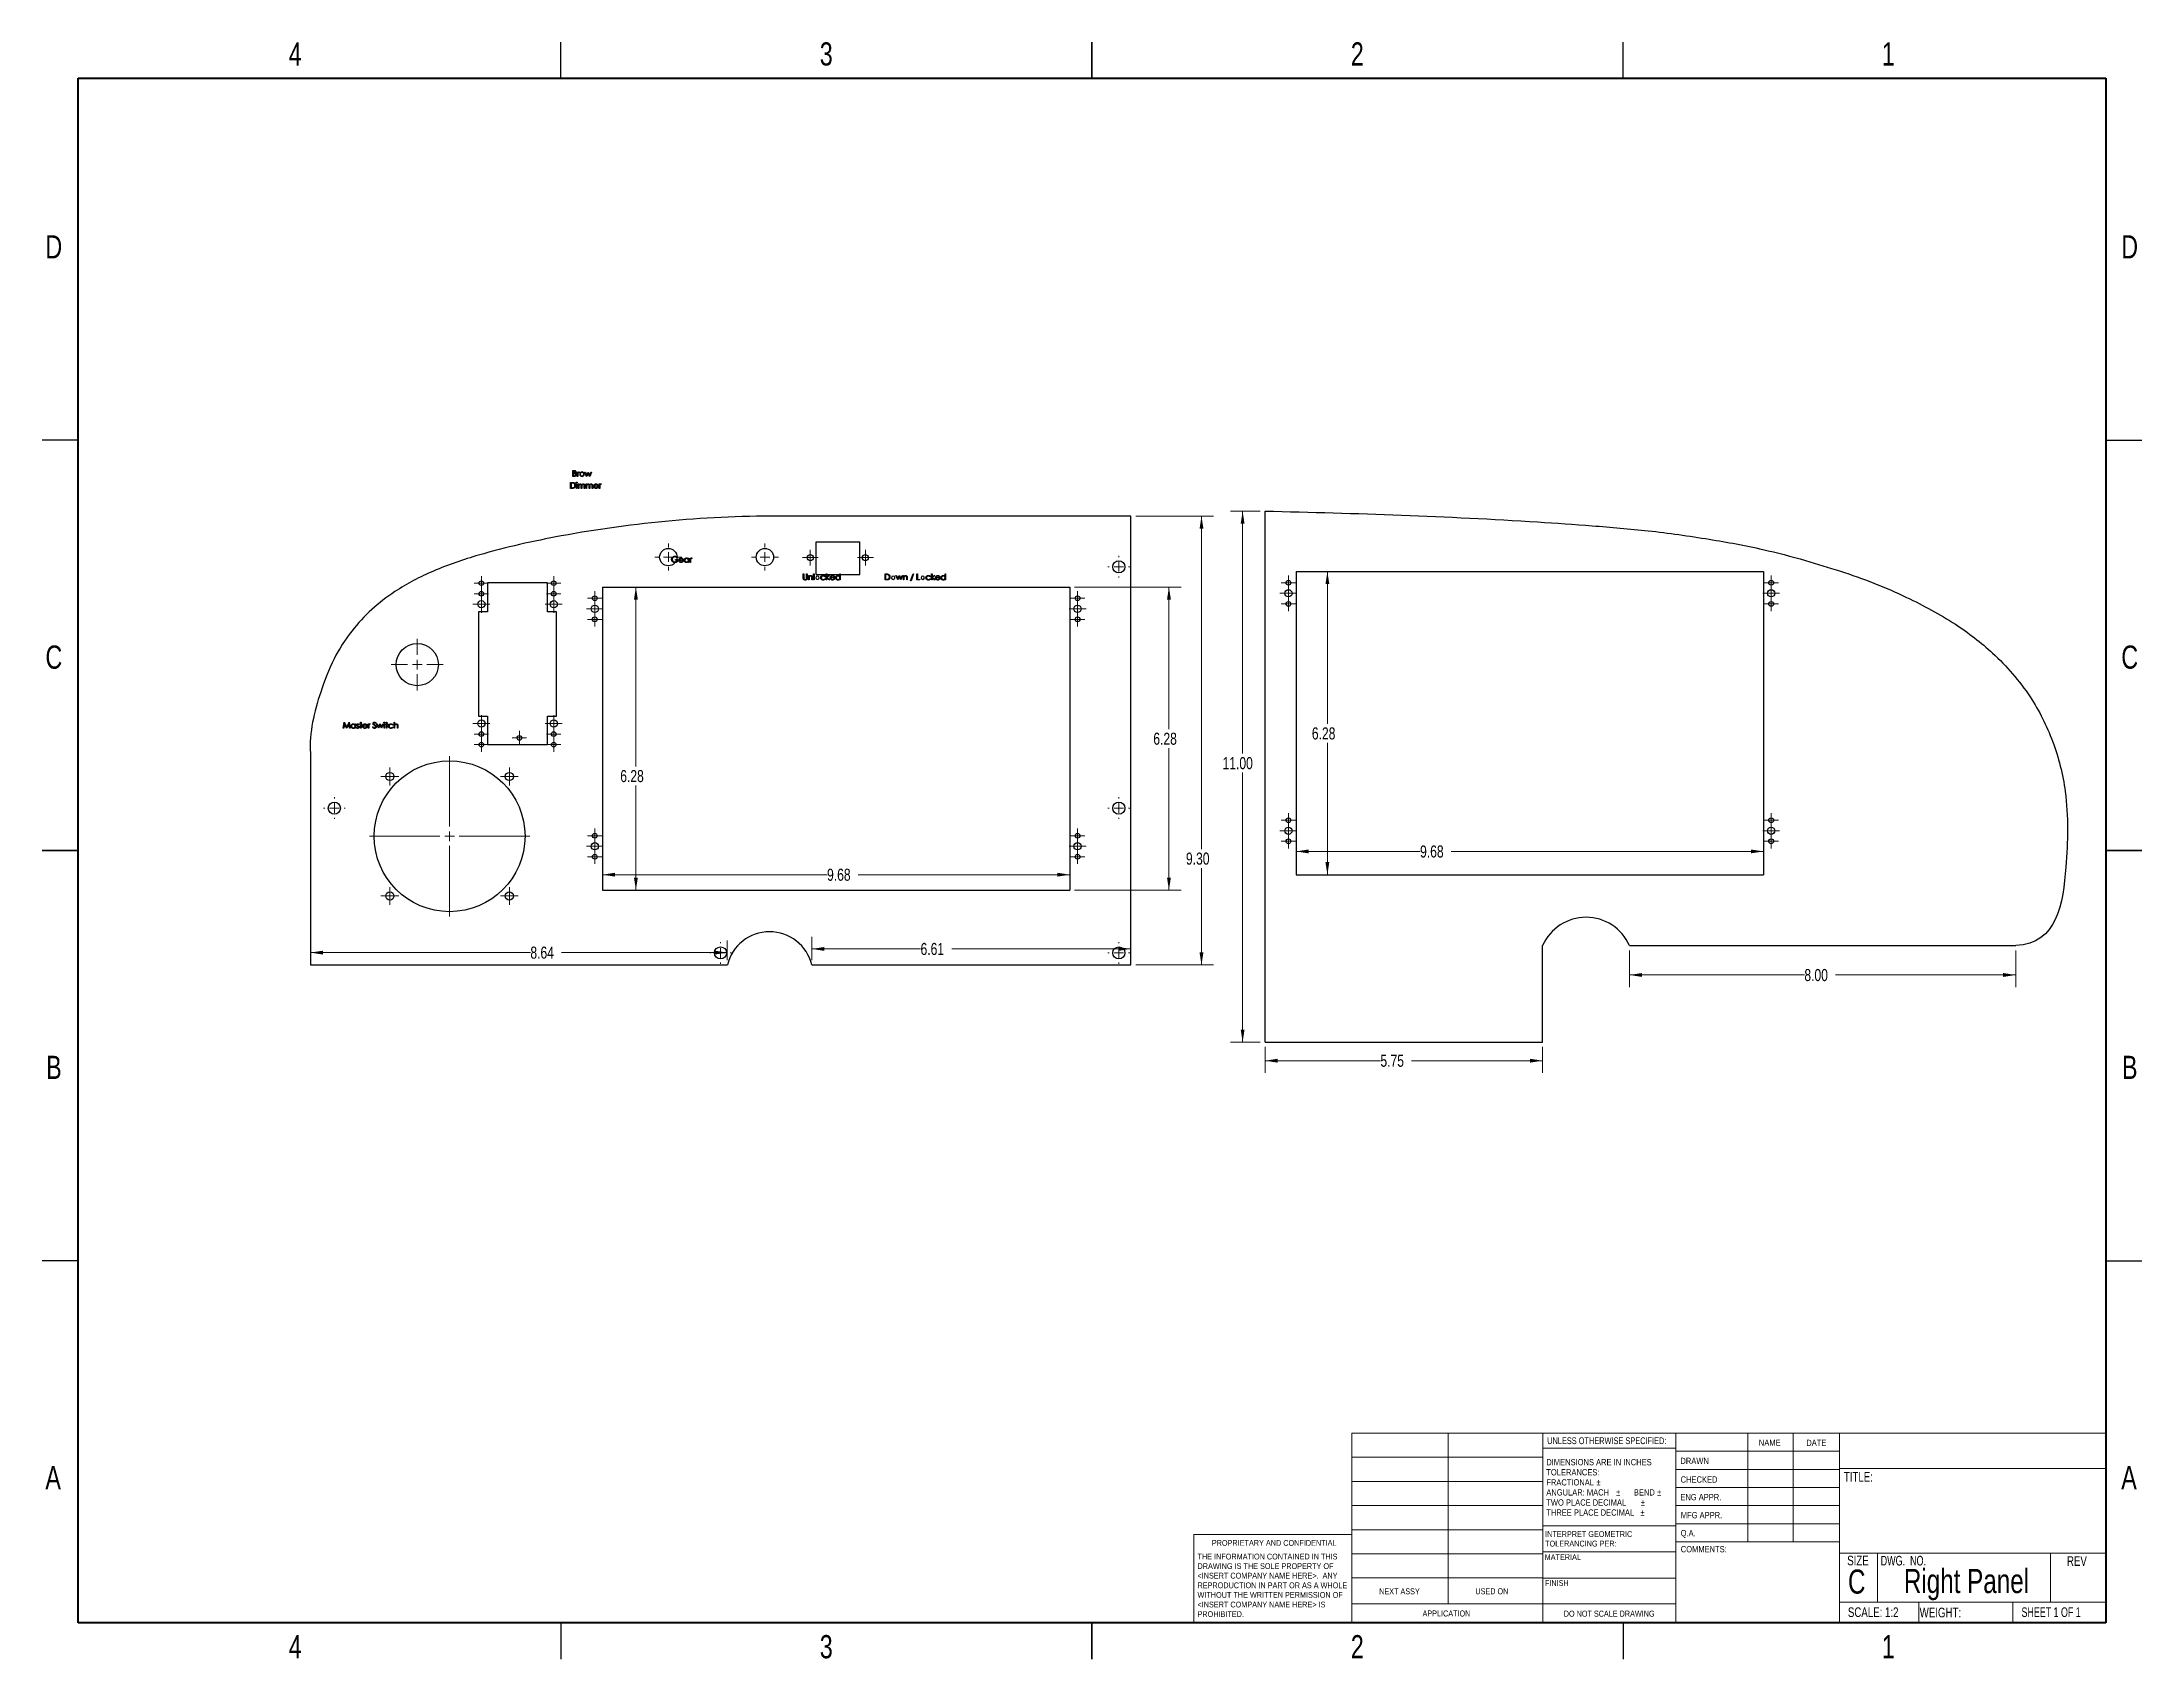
# Model space of a CAD drawing. Header units: inches. Extents: x 0.1 to 21.9, y 0.1 to 16.9.
import ezdxf

# ---------------------------------------------------------------- set-up
doc = ezdxf.new("R2010")
doc.units = ezdxf.units.IN
doc.header["$MEASUREMENT"] = 0
doc.styles.add('SLDTEXTSTYLE0', font='TXT', dxfattribs={"width": 0.75})
doc.styles.add('SLDTEXTSTYLE1', font='TXT', dxfattribs={"width": 0.6875})
doc.styles.add('SLDTEXTSTYLE2', font='TXT', dxfattribs={"width": 0.694444})
doc.dimstyles.new('SLDDIMSTYLE0', dxfattribs={"dimtxt": 0.125, "dimasz": 0.13, "dimexe": 0, "dimexo": 0.0625, "dimgap": 0.03125, "dimtad": 0, "dimtih": 1, "dimtoh": 1, "dimlfac": 2, "dimrnd": 1e-09, "dimzin": 4, "dimdsep": 46, "dimtxsty": 'SLDTEXTSTYLE0', "dimsah": 1, "dimcen": 0.09, "dimadec": 0, "dimazin": 1, "dimtfac": 1, "dimtofl": 0, "dimtmove": 0, "dimatfit": 3, "dimfxl": 0, "dimfrac": 2, "dimtolj": 1, "dimtzin": 12, "dimarcsym": 0})
doc.dimstyles.new('SLDDIMSTYLE1', dxfattribs={"dimtxt": 0.125, "dimasz": 0.13, "dimexe": 0, "dimexo": 0.0625, "dimgap": 0.03125, "dimtad": 0, "dimtih": 1, "dimtoh": 1, "dimlfac": 2, "dimrnd": 1e-09, "dimzin": 12, "dimdsep": 46, "dimtxsty": 'SLDTEXTSTYLE0', "dimsah": 1, "dimcen": 0.09, "dimadec": 0, "dimazin": 3, "dimtfac": 1, "dimtofl": 0, "dimtmove": 0, "dimatfit": 3, "dimfxl": 0, "dimfrac": 2, "dimtolj": 1, "dimtzin": 12, "dimarcsym": 0})

msp = doc.modelspace()

# ---------------------------------------------------------------- texts
at = {"color": 7, "linetype": 'Continuous', "lineweight": 0}
for s, insert, char_height, attachment_point, style in [('4', (2.7476, 16.8726), 0.24, 2, 'SLDTEXTSTYLE0'), ('3', (8.2476, 16.8726), 0.24, 2, 'SLDTEXTSTYLE0'), ('2', (13.7476, 16.8726), 0.24, 2, 'SLDTEXTSTYLE0'), ('1', (19.2476, 16.8726), 0.24, 2, 'SLDTEXTSTYLE0'), ('D', (0.2473, 14.874), 0.24, 2, 'SLDTEXTSTYLE0'), ('D', (21.7473, 14.874), 0.24, 2, 'SLDTEXTSTYLE0'), ('C', (0.2475, 10.624), 0.24, 2, 'SLDTEXTSTYLE0'), ('C', (21.7475, 10.624), 0.24, 2, 'SLDTEXTSTYLE0'), ('B', (0.2482, 6.374), 0.24, 2, 'SLDTEXTSTYLE0'), ('B', (21.7482, 6.374), 0.24, 2, 'SLDTEXTSTYLE0'), ('UNLESS OTHERWISE SPECIFIED:', (15.7149, 2.4212), 0.07, 1, 'SLDTEXTSTYLE0'), ('NAME', (17.9065, 2.3985), 0.065, 1, 'SLDTEXTSTYLE0'), ('DATE', (18.3982, 2.3968), 0.065, 1, 'SLDTEXTSTYLE0'), ('DRAWN', (17.0944, 2.2096), 0.065, 1, 'SLDTEXTSTYLE0'), ('A', (0.2404, 2.124), 0.24, 2, 'SLDTEXTSTYLE0'), ('CHECKED', (17.0965, 2.0172), 0.065, 1, 'SLDTEXTSTYLE0'), ('TITLE:', (18.7871, 2.0627), 0.1, 1, 'SLDTEXTSTYLE0'), ('A', (21.7404, 2.124), 0.24, 2, 'SLDTEXTSTYLE0'), ('ENG APPR.', (17.0936, 1.8347), 0.065, 1, 'SLDTEXTSTYLE0'), ('MFG APPR.', (17.0985, 1.6475), 0.065, 1, 'SLDTEXTSTYLE0'), ('PROPRIETARY AND CONFIDENTIAL', (12.2413, 1.3576), 0.06, 1, 'SLDTEXTSTYLE0'), ('Q.A.', (17.0969, 1.4615), 0.065, 1, 'SLDTEXTSTYLE0'), ('MATERIAL', (15.6882, 1.2107), 0.06, 1, 'SLDTEXTSTYLE0'), ('COMMENTS:', (17.0978, 1.2956), 0.065, 1, 'SLDTEXTSTYLE0'), ('SIZE', (18.822, 1.1952), 0.1, 1, 'SLDTEXTSTYLE0'), ('DWG.  NO.', (19.1685, 1.1938), 0.1, 1, 'SLDTEXTSTYLE2'), ('REV', (21.0978, 1.1899), 0.1, 1, 'SLDTEXTSTYLE0'), ('FINISH', (15.6909, 0.9425), 0.06, 1, 'SLDTEXTSTYLE0'), ('C', (18.8299, 1.0521), 0.25, 1, 'SLDTEXTSTYLE0'), ('Right Panel', (20.0571, 1.058), 0.25, 2, 'SLDTEXTSTYLE0'), ('NEXT ASSY', (13.9741, 0.8571), 0.0625, 1, 'SLDTEXTSTYLE0'), ('USED ON', (14.9706, 0.8582), 0.0625, 1, 'SLDTEXTSTYLE0'), ('SCALE: 1:2', (18.8287, 0.66), 0.1, 1, 'SLDTEXTSTYLE0'), ('WEIGHT:', (19.5724, 0.6566), 0.1, 1, 'SLDTEXTSTYLE0'), ('SHEET 1 OF 1', (20.6272, 0.6604), 0.1, 1, 'SLDTEXTSTYLE1'), ('APPLICATION', (14.4232, 0.6279), 0.0625, 1, 'SLDTEXTSTYLE0'), ('DO NOT SCALE DRAWING', (16.3564, 0.6258), 0.0625, 2, 'SLDTEXTSTYLE0'), ('4', (2.7476, 0.3726), 0.24, 2, 'SLDTEXTSTYLE0'), ('3', (8.2476, 0.3726), 0.24, 2, 'SLDTEXTSTYLE0'), ('2', (13.7476, 0.3726), 0.24, 2, 'SLDTEXTSTYLE0'), ('1', (19.2476, 0.3726), 0.24, 2, 'SLDTEXTSTYLE0')]:
    msp.add_mtext(s, dxfattribs=dict(at, insert=insert, char_height=char_height, attachment_point=attachment_point, style=style))

# ---------------------------------------------------------------- blocks, each defined once
blk = doc.blocks.new('SW_NOTE_0')
at = {"color": 0, "linetype": 'Continuous', "lineweight": 0, "char_height": 0.06, "attachment_point": 1, "style": 'SLDTEXTSTYLE0'}
for s, insert in [('INTERPRET GEOMETRIC', (0, 0.077)), ('TOLERANCING PER:', (0, -0.022))]:
    blk.add_mtext(s, dxfattribs=dict(at, insert=insert))
blk = doc.blocks.new('SW_NOTE_0_1')
at = {"color": 0, "linetype": 'Continuous', "lineweight": 0, "char_height": 0.065, "attachment_point": 1, "style": 'SLDTEXTSTYLE0'}
for s, insert in [('DIMENSIONS ARE IN INCHES', (0, 0.084)), ('TOLERANCES:', (0, -0.021)), ('FRACTIONAL', (0, -0.125)), ('%%p', (0.518, -0.125)), ('ANGULAR: MACH', (0, -0.229)), ('TWO PLACE DECIMAL', (0, -0.334)), ('%%p', (0.723, -0.229)), ('BEND', (0.907, -0.229)), ('%%p', (0.979, -0.334)), ('%%p', (1.148, -0.229)), ('THREE PLACE DECIMAL', (0, -0.438)), ('%%p', (0.974, -0.438))]:
    blk.add_mtext(s, dxfattribs=dict(at, insert=insert))
blk = doc.blocks.new('SW_NOTE_0_2')
at = {"color": 0, "linetype": 'Continuous', "lineweight": 0, "char_height": 0.06, "attachment_point": 1, "style": 'SLDTEXTSTYLE0'}
for s, insert in [('THE INFORMATION CONTAINED IN THIS', (0, 0.077)), ('<INSERT COMPANY NAME HERE>.  ANY', (0, -0.121)), ('DRAWING IS THE SOLE PROPERTY OF', (0, -0.022)), ('WITHOUT THE WRITTEN PERMISSION OF', (0, -0.32)), ('<INSERT COMPANY NAME HERE> IS', (0, -0.42)), ('REPRODUCTION IN PART OR AS A WHOLE', (0, -0.221)), ('PROHIBITED.', (0, -0.519))]:
    blk.add_mtext(s, dxfattribs=dict(at, insert=insert))
blk = doc.blocks.new('_D')
at = {"color": 7, "linetype": 'Continuous', "lineweight": 0}
for p, q in [((12.742, 12.016), (12.435, 12.016)), ((12.56, 12.016), (12.56, 9.505)), ((12.56, 6.516), (12.56, 9.307)), ((12.742, 6.516), (12.435, 6.516))]:
    blk.add_line(p, q, dxfattribs=at)
at = {"color": 7, "linetype": 'Continuous', "lineweight": 18}
for points in [[(12.56, 12.016), (12.54, 11.886), (12.58, 11.886)], [(12.56, 6.516), (12.58, 6.646), (12.54, 6.646)]]:
    blk.add_solid(points, dxfattribs=at)
at = {"color": 7, "linetype": 'Continuous', "lineweight": 18, "insert": (12.352, 9.468), "char_height": 0.125, "attachment_point": 1, "style": 'SLDTEXTSTYLE0'}
blk.add_mtext('11.00', dxfattribs=at)
blk = doc.blocks.new('_D_1')
at = {"color": 7, "linetype": 'Continuous', "lineweight": 0}
for p, q in [((12.792, 6.466), (12.792, 6.198)), ((12.792, 6.323), (13.987, 6.323)), ((15.667, 6.323), (14.31, 6.323)), ((15.667, 6.466), (15.667, 6.198))]:
    blk.add_line(p, q, dxfattribs=at)
at = {"color": 7, "linetype": 'Continuous', "lineweight": 18}
for points in [[(12.792, 6.323), (12.922, 6.303), (12.922, 6.343)], [(15.667, 6.323), (15.537, 6.343), (15.537, 6.303)]]:
    blk.add_solid(points, dxfattribs=at)
at = {"color": 7, "linetype": 'Continuous', "lineweight": 18, "insert": (13.987, 6.385), "char_height": 0.125, "attachment_point": 1, "style": 'SLDTEXTSTYLE0'}
blk.add_mtext('5.75', dxfattribs=at)
blk = doc.blocks.new('_D_2')
at = {"color": 7, "linetype": 'Continuous', "lineweight": 0}
for p, q in [((13.114, 8.491), (14.398, 8.491)), ((17.954, 8.491), (14.721, 8.491))]:
    blk.add_line(p, q, dxfattribs=at)
at = {"color": 7, "linetype": 'Continuous', "lineweight": 18}
for points in [[(13.114, 8.491), (13.244, 8.471), (13.244, 8.511)], [(17.954, 8.491), (17.824, 8.511), (17.824, 8.471)]]:
    blk.add_solid(points, dxfattribs=at)
at = {"color": 7, "linetype": 'Continuous', "lineweight": 18, "insert": (14.398, 8.553), "char_height": 0.125, "attachment_point": 1, "style": 'SLDTEXTSTYLE0'}
blk.add_mtext('9.68', dxfattribs=at)
blk = doc.blocks.new('_D_3')
at = {"color": 7, "linetype": 'Continuous', "lineweight": 0}
for p, q in [((13.438, 11.39), (13.438, 9.814)), ((13.438, 8.25), (13.438, 9.615))]:
    blk.add_line(p, q, dxfattribs=at)
at = {"color": 7, "linetype": 'Continuous', "lineweight": 18}
for points in [[(13.438, 11.39), (13.418, 11.26), (13.458, 11.26)], [(13.438, 8.25), (13.458, 8.38), (13.418, 8.38)]]:
    blk.add_solid(points, dxfattribs=at)
at = {"color": 7, "linetype": 'Continuous', "lineweight": 18, "insert": (13.277, 9.776), "char_height": 0.125, "attachment_point": 1, "style": 'SLDTEXTSTYLE0'}
blk.add_mtext('6.28', dxfattribs=at)
blk = doc.blocks.new('_D_4')
at = {"color": 7, "linetype": 'Continuous', "lineweight": 0}
for p, q in [((16.567, 7.466), (16.567, 7.086)), ((20.567, 7.466), (20.567, 7.086)), ((16.567, 7.211), (18.378, 7.211)), ((20.567, 7.211), (18.701, 7.211))]:
    blk.add_line(p, q, dxfattribs=at)
at = {"color": 7, "linetype": 'Continuous', "lineweight": 18}
for points in [[(16.567, 7.211), (16.697, 7.191), (16.697, 7.231)], [(20.567, 7.211), (20.437, 7.231), (20.437, 7.191)]]:
    blk.add_solid(points, dxfattribs=at)
at = {"color": 7, "linetype": 'Continuous', "lineweight": 18, "insert": (18.378, 7.273), "char_height": 0.125, "attachment_point": 1, "style": 'SLDTEXTSTYLE0'}
blk.add_mtext('8.00', dxfattribs=at)
blk = doc.blocks.new('SW_CENTERMARKSYMBOL_0')
at = {"color": 0, "linetype": 'Continuous', "lineweight": 18}
for p, q in [((-0.05, 0), (-0.0875, 0)), ((0, 0), (-0.05, 0)), ((0, 0.05), (0, 0.0875)), ((0, 0), (0, 0.05)), ((0, 0), (0, -0.05)), ((0, 0), (0.05, 0)), ((0.05, 0), (0.0875, 0)), ((0, -0.05), (0, -0.0875))]:
    blk.add_line(p, q, dxfattribs=at)
blk = doc.blocks.new('SW_CENTERMARKSYMBOL_1')
at = {"color": 0, "linetype": 'Continuous', "lineweight": 18}
for p, q in [((-0.05, 0), (-0.0745, 0)), ((0, 0), (-0.05, 0)), ((0, 0.05), (0, 0.0745)), ((0, 0), (0, 0.05)), ((0, 0), (0, -0.05)), ((0, 0), (0.05, 0)), ((0.05, 0), (0.0745, 0)), ((0, -0.05), (0, -0.0745))]:
    blk.add_line(p, q, dxfattribs=at)
blk = doc.blocks.new('SW_CENTERMARKSYMBOL_2')
at = {"color": 0, "linetype": 'Continuous', "lineweight": 18}
for p, q in [((-0.05, 0), (-0.0745, 0)), ((0, 0), (-0.05, 0)), ((0, 0.05), (0, 0.0745)), ((0, 0), (0, 0.05)), ((0, 0), (0, -0.05)), ((0, 0), (0.05, 0)), ((0.05, 0), (0.0745, 0)), ((0, -0.05), (0, -0.0745))]:
    blk.add_line(p, q, dxfattribs=at)
blk = doc.blocks.new('SW_CENTERMARKSYMBOL_3')
at = {"color": 0, "linetype": 'Continuous', "lineweight": 18}
for p, q in [((-0.05, 0), (-0.0745, 0)), ((0, 0), (-0.05, 0)), ((0, 0.05), (0, 0.0745)), ((0, 0), (0, 0.05)), ((0, 0), (0, -0.05)), ((0, 0), (0.05, 0)), ((0.05, 0), (0.0745, 0)), ((0, -0.05), (0, -0.0745))]:
    blk.add_line(p, q, dxfattribs=at)
blk = doc.blocks.new('SW_CENTERMARKSYMBOL_4')
at = {"color": 0, "linetype": 'Continuous', "lineweight": 18}
for p, q in [((-0.05, 0), (-0.0745, 0)), ((0, 0), (-0.05, 0)), ((0, 0.05), (0, 0.0745)), ((0, 0), (0, 0.05)), ((0, 0), (0, -0.05)), ((0, 0), (0.05, 0)), ((0.05, 0), (0.0745, 0)), ((0, -0.05), (0, -0.0745))]:
    blk.add_line(p, q, dxfattribs=at)
blk = doc.blocks.new('SW_CENTERMARKSYMBOL_5')
at = {"color": 0, "linetype": 'Continuous', "lineweight": 18}
for p, q in [((-0.05, 0), (-0.0745, 0)), ((0, 0), (-0.05, 0)), ((0, 0.05), (0, 0.0745)), ((0, 0), (0, 0.05)), ((0, 0), (0, -0.05)), ((0, 0), (0.05, 0)), ((0.05, 0), (0.0745, 0)), ((0, -0.05), (0, -0.0745))]:
    blk.add_line(p, q, dxfattribs=at)
blk = doc.blocks.new('SW_CENTERMARKSYMBOL_6')
at = {"color": 0, "linetype": 'Continuous', "lineweight": 18}
for p, q in [((-0.05, 0), (-0.0745, 0)), ((0, 0), (-0.05, 0)), ((0, 0.05), (0, 0.0745)), ((0, 0), (0, 0.05)), ((0, 0), (0, -0.05)), ((0, 0), (0.05, 0)), ((0.05, 0), (0.0745, 0)), ((0, -0.05), (0, -0.0745))]:
    blk.add_line(p, q, dxfattribs=at)
blk = doc.blocks.new('SW_CENTERMARKSYMBOL_7')
at = {"color": 0, "linetype": 'Continuous', "lineweight": 18}
for p, q in [((-0.05, 0), (-0.0745, 0)), ((0, 0), (-0.05, 0)), ((0, 0.05), (0, 0.0745)), ((0, 0), (0, 0.05)), ((0, 0), (0, -0.05)), ((0, 0), (0.05, 0)), ((0.05, 0), (0.0745, 0)), ((0, -0.05), (0, -0.0745))]:
    blk.add_line(p, q, dxfattribs=at)
blk = doc.blocks.new('SW_CENTERMARKSYMBOL_8')
at = {"color": 0, "linetype": 'Continuous', "lineweight": 18}
for p, q in [((-0.05, 0), (-0.0745, 0)), ((0, 0), (-0.05, 0)), ((0, 0.05), (0, 0.0745)), ((0, 0), (0, 0.05)), ((0, 0), (0, -0.05)), ((0, 0), (0.05, 0)), ((0.05, 0), (0.0745, 0)), ((0, -0.05), (0, -0.0745))]:
    blk.add_line(p, q, dxfattribs=at)
blk = doc.blocks.new('SW_CENTERMARKSYMBOL_9')
at = {"color": 0, "linetype": 'Continuous', "lineweight": 18}
for p, q in [((-0.05, 0), (-0.0875, 0)), ((0, 0), (-0.05, 0)), ((0, 0.05), (0, 0.0875)), ((0, 0), (0, 0.05)), ((0, 0), (0, -0.05)), ((0, 0), (0.05, 0)), ((0.05, 0), (0.0875, 0)), ((0, -0.05), (0, -0.0875))]:
    blk.add_line(p, q, dxfattribs=at)
blk = doc.blocks.new('SW_CENTERMARKSYMBOL_10')
at = {"color": 0, "linetype": 'Continuous', "lineweight": 18}
for p, q in [((-0.05, 0), (-0.0875, 0)), ((0, 0), (-0.05, 0)), ((0, 0.05), (0, 0.0875)), ((0, 0), (0, 0.05)), ((0, 0), (0, -0.05)), ((0, 0), (0.05, 0)), ((0.05, 0), (0.0875, 0)), ((0, -0.05), (0, -0.0875))]:
    blk.add_line(p, q, dxfattribs=at)
blk = doc.blocks.new('SW_CENTERMARKSYMBOL_11')
at = {"color": 0, "linetype": 'Continuous', "lineweight": 18}
for p, q in [((-0.05, 0), (-0.0875, 0)), ((0, 0), (-0.05, 0)), ((0, 0.05), (0, 0.0875)), ((0, 0), (0, 0.05)), ((0, 0), (0, -0.05)), ((0, 0), (0.05, 0)), ((0.05, 0), (0.0875, 0)), ((0, -0.05), (0, -0.0875))]:
    blk.add_line(p, q, dxfattribs=at)
blk = doc.blocks.new('_D_5')
at = {"color": 7, "linetype": 'Continuous', "lineweight": 0}
for p, q in [((2.905, 7.443), (5.183, 7.443)), ((7.223, 7.443), (5.506, 7.443)), ((7.223, 7.365), (7.223, 7.568))]:
    blk.add_line(p, q, dxfattribs=at)
at = {"color": 7, "linetype": 'Continuous', "lineweight": 18}
for points in [[(2.905, 7.443), (3.035, 7.423), (3.035, 7.463)], [(7.223, 7.443), (7.093, 7.463), (7.093, 7.423)]]:
    blk.add_solid(points, dxfattribs=at)
at = {"color": 7, "linetype": 'Continuous', "lineweight": 18, "insert": (5.183, 7.505), "char_height": 0.125, "attachment_point": 1, "style": 'SLDTEXTSTYLE0'}
blk.add_mtext('8.64', dxfattribs=at)
blk = doc.blocks.new('_D_6')
at = {"color": 7, "linetype": 'Continuous', "lineweight": 0}
for p, q in [((8.098, 7.365), (8.098, 7.606)), ((8.098, 7.481), (9.224, 7.481)), ((11.403, 7.481), (9.547, 7.481))]:
    blk.add_line(p, q, dxfattribs=at)
at = {"color": 7, "linetype": 'Continuous', "lineweight": 18}
for points in [[(8.098, 7.481), (8.228, 7.461), (8.228, 7.501)], [(11.403, 7.481), (11.273, 7.501), (11.273, 7.461)]]:
    blk.add_solid(points, dxfattribs=at)
at = {"color": 7, "linetype": 'Continuous', "lineweight": 18, "insert": (9.224, 7.543), "char_height": 0.125, "attachment_point": 1, "style": 'SLDTEXTSTYLE0'}
blk.add_mtext('6.61', dxfattribs=at)
blk = doc.blocks.new('_D_7')
at = {"color": 7, "linetype": 'Continuous', "lineweight": 0}
for p, q in [((11.453, 11.965), (12.259, 11.965)), ((12.134, 11.965), (12.134, 8.516)), ((12.134, 7.315), (12.134, 8.318)), ((11.453, 7.315), (12.259, 7.315))]:
    blk.add_line(p, q, dxfattribs=at)
at = {"color": 7, "linetype": 'Continuous', "lineweight": 18}
for points in [[(12.134, 11.965), (12.114, 11.835), (12.154, 11.835)], [(12.134, 7.315), (12.154, 7.445), (12.114, 7.445)]]:
    blk.add_solid(points, dxfattribs=at)
at = {"color": 7, "linetype": 'Continuous', "lineweight": 18, "insert": (11.973, 8.479), "char_height": 0.125, "attachment_point": 1, "style": 'SLDTEXTSTYLE0'}
blk.add_mtext('9.30', dxfattribs=at)
blk = doc.blocks.new('_D_8')
at = {"color": 7, "linetype": 'Continuous', "lineweight": 0}
for p, q in [((5.93, 8.25), (8.256, 8.25)), ((10.77, 8.25), (8.579, 8.25))]:
    blk.add_line(p, q, dxfattribs=at)
at = {"color": 7, "linetype": 'Continuous', "lineweight": 18}
for points in [[(5.93, 8.25), (6.06, 8.23), (6.06, 8.27)], [(10.77, 8.25), (10.64, 8.27), (10.64, 8.23)]]:
    blk.add_solid(points, dxfattribs=at)
at = {"color": 7, "linetype": 'Continuous', "lineweight": 18, "insert": (8.256, 8.312), "char_height": 0.125, "attachment_point": 1, "style": 'SLDTEXTSTYLE0'}
blk.add_mtext('9.68', dxfattribs=at)
blk = doc.blocks.new('_D_9')
at = {"color": 7, "linetype": 'Continuous', "lineweight": 0}
for p, q in [((10.82, 11.23), (11.922, 11.23)), ((11.797, 11.23), (11.797, 9.759)), ((11.797, 8.09), (11.797, 9.56)), ((10.82, 8.09), (11.922, 8.09))]:
    blk.add_line(p, q, dxfattribs=at)
at = {"color": 7, "linetype": 'Continuous', "lineweight": 18}
for points in [[(11.797, 11.23), (11.777, 11.1), (11.817, 11.1)], [(11.797, 8.09), (11.817, 8.22), (11.777, 8.22)]]:
    blk.add_solid(points, dxfattribs=at)
at = {"color": 7, "linetype": 'Continuous', "lineweight": 18, "insert": (11.635, 9.721), "char_height": 0.125, "attachment_point": 1, "style": 'SLDTEXTSTYLE0'}
blk.add_mtext('6.28', dxfattribs=at)
blk = doc.blocks.new('_D_10')
at = {"color": 7, "linetype": 'Continuous', "lineweight": 0}
for p, q in [((6.276, 11.23), (6.276, 9.372)), ((6.276, 8.09), (6.276, 9.173))]:
    blk.add_line(p, q, dxfattribs=at)
at = {"color": 7, "linetype": 'Continuous', "lineweight": 18}
for points in [[(6.276, 11.23), (6.256, 11.1), (6.296, 11.1)], [(6.276, 8.09), (6.296, 8.22), (6.256, 8.22)]]:
    blk.add_solid(points, dxfattribs=at)
at = {"color": 7, "linetype": 'Continuous', "lineweight": 18, "insert": (6.114, 9.334), "char_height": 0.125, "attachment_point": 1, "style": 'SLDTEXTSTYLE0'}
blk.add_mtext('6.28', dxfattribs=at)
blk = doc.blocks.new('SW_CENTERMARKSYMBOL_12')
at = {"color": 0, "linetype": 'Continuous', "lineweight": 18}
for p, q in [((-0.1, 0), (-0.1125, 0)), ((0, 0), (-0.05, 0)), ((0, 0.1), (0, 0.1125)), ((0, 0), (0, 0.05)), ((0, 0), (0, -0.05)), ((0, 0), (0.05, 0)), ((0.1, 0), (0.1125, 0)), ((0, -0.1), (0, -0.1125))]:
    blk.add_line(p, q, dxfattribs=at)
blk = doc.blocks.new('SW_CENTERMARKSYMBOL_13')
at = {"color": 0, "linetype": 'Continuous', "lineweight": 18}
for p, q in [((-0.1, 0), (-0.1125, 0)), ((0, 0), (-0.05, 0)), ((0, 0.1), (0, 0.1125)), ((0, 0), (0, 0.05)), ((0, 0), (0, -0.05)), ((0, 0), (0.05, 0)), ((0.1, 0), (0.1125, 0)), ((0, -0.1), (0, -0.1125))]:
    blk.add_line(p, q, dxfattribs=at)
blk = doc.blocks.new('SW_CENTERMARKSYMBOL_14')
at = {"color": 0, "linetype": 'Continuous', "lineweight": 18}
for p, q in [((-0.1, 0), (-0.1125, 0)), ((0, 0), (-0.05, 0)), ((0, 0.1), (0, 0.1125)), ((0, 0), (0, 0.05)), ((0, 0), (0, -0.05)), ((0, 0), (0.05, 0)), ((0.1, 0), (0.1125, 0)), ((0, -0.1), (0, -0.1125))]:
    blk.add_line(p, q, dxfattribs=at)
blk = doc.blocks.new('SW_CENTERMARKSYMBOL_15')
at = {"color": 0, "linetype": 'Continuous', "lineweight": 18}
for p, q in [((-0.1, 0), (-0.1125, 0)), ((0, 0), (-0.05, 0)), ((0, 0.1), (0, 0.1125)), ((0, 0), (0, 0.05)), ((0, 0), (0, -0.05)), ((0, 0), (0.05, 0)), ((0.1, 0), (0.1125, 0)), ((0, -0.1), (0, -0.1125))]:
    blk.add_line(p, q, dxfattribs=at)
blk = doc.blocks.new('SW_CENTERMARKSYMBOL_16')
at = {"color": 0, "linetype": 'Continuous', "lineweight": 18}
for p, q in [((-0.1, 0), (-0.1125, 0)), ((0, 0), (-0.05, 0)), ((0, 0.1), (0, 0.1125)), ((0, 0), (0, 0.05)), ((0, 0), (0, -0.05)), ((0, 0), (0.05, 0)), ((0.1, 0), (0.1125, 0)), ((0, -0.1), (0, -0.1125))]:
    blk.add_line(p, q, dxfattribs=at)
blk = doc.blocks.new('SW_CENTERMARKSYMBOL_17')
at = {"color": 0, "linetype": 'Continuous', "lineweight": 18}
for p, q in [((0, 0.1), (0, 0.83125)), ((-0.1, 0), (-0.83125, 0)), ((0, 0), (-0.05, 0)), ((0, 0), (0, 0.05)), ((0, 0), (0, -0.05)), ((0, 0), (0.05, 0)), ((0.1, 0), (0.83125, 0)), ((0, -0.1), (0, -0.83125))]:
    blk.add_line(p, q, dxfattribs=at)
blk = doc.blocks.new('SW_CENTERMARKSYMBOL_18')
at = {"color": 0, "linetype": 'Continuous', "lineweight": 18}
for p, q in [((-0.05, 0), (-0.082125, 0)), ((0, 0), (-0.05, 0)), ((0, 0.05), (0, 0.082125)), ((0, 0), (0, 0.05)), ((0, 0), (0, -0.05)), ((0, 0), (0.05, 0)), ((0.05, 0), (0.082125, 0)), ((0, -0.05), (0, -0.082125))]:
    blk.add_line(p, q, dxfattribs=at)
blk = doc.blocks.new('SW_CENTERMARKSYMBOL_19')
at = {"color": 0, "linetype": 'Continuous', "lineweight": 18}
for p, q in [((-0.05, 0), (-0.082125, 0)), ((0, 0), (-0.05, 0)), ((0, 0.05), (0, 0.082125)), ((0, 0), (0, 0.05)), ((0, 0), (0, -0.05)), ((0, 0), (0.05, 0)), ((0.05, 0), (0.082125, 0)), ((0, -0.05), (0, -0.082125))]:
    blk.add_line(p, q, dxfattribs=at)
blk = doc.blocks.new('SW_CENTERMARKSYMBOL_20')
at = {"color": 0, "linetype": 'Continuous', "lineweight": 18}
for p, q in [((-0.05, 0), (-0.074, 0)), ((0, 0), (-0.05, 0)), ((0, 0.05), (0, 0.074)), ((0, 0), (0, 0.05)), ((0, 0), (0, -0.05)), ((0, 0), (0.05, 0)), ((0.05, 0), (0.074, 0)), ((0, -0.05), (0, -0.074))]:
    blk.add_line(p, q, dxfattribs=at)
blk = doc.blocks.new('SW_CENTERMARKSYMBOL_21')
at = {"color": 0, "linetype": 'Continuous', "lineweight": 18}
for p, q in [((-0.05, 0), (-0.074, 0)), ((0, 0), (-0.05, 0)), ((0, 0.05), (0, 0.074)), ((0, 0), (0, 0.05)), ((0, 0), (0, -0.05)), ((0, 0), (0.05, 0)), ((0.05, 0), (0.074, 0)), ((0, -0.05), (0, -0.074))]:
    blk.add_line(p, q, dxfattribs=at)
blk = doc.blocks.new('SW_CENTERMARKSYMBOL_22')
at = {"color": 0, "linetype": 'Continuous', "lineweight": 18}
for p, q in [((-0.05, 0), (-0.0745, 0)), ((0, 0), (-0.05, 0)), ((0, 0.05), (0, 0.0745)), ((0, 0), (0, 0.05)), ((0, 0), (0, -0.05)), ((0, 0), (0.05, 0)), ((0.05, 0), (0.0745, 0)), ((0, -0.05), (0, -0.0745))]:
    blk.add_line(p, q, dxfattribs=at)
blk = doc.blocks.new('SW_CENTERMARKSYMBOL_23')
at = {"color": 0, "linetype": 'Continuous', "lineweight": 18}
for p, q in [((-0.05, 0), (-0.0875, 0)), ((0, 0), (-0.05, 0)), ((0, 0.05), (0, 0.0875)), ((0, 0), (0, 0.05)), ((0, 0), (0, -0.05)), ((0, 0), (0.05, 0)), ((0.05, 0), (0.0875, 0)), ((0, -0.05), (0, -0.0875))]:
    blk.add_line(p, q, dxfattribs=at)
blk = doc.blocks.new('SW_CENTERMARKSYMBOL_24')
at = {"color": 0, "linetype": 'Continuous', "lineweight": 18}
for p, q in [((-0.05, 0), (-0.0745, 0)), ((0, 0), (-0.05, 0)), ((0, 0.05), (0, 0.0745)), ((0, 0), (0, 0.05)), ((0, 0), (0, -0.05)), ((0, 0), (0.05, 0)), ((0.05, 0), (0.0745, 0)), ((0, -0.05), (0, -0.0745))]:
    blk.add_line(p, q, dxfattribs=at)
blk = doc.blocks.new('SW_CENTERMARKSYMBOL_25')
at = {"color": 0, "linetype": 'Continuous', "lineweight": 18}
for p, q in [((-0.05, 0), (-0.0745, 0)), ((0, 0), (-0.05, 0)), ((0, 0.05), (0, 0.0745)), ((0, 0), (0, 0.05)), ((0, 0), (0, -0.05)), ((0, 0), (0.05, 0)), ((0.05, 0), (0.0745, 0)), ((0, -0.05), (0, -0.0745))]:
    blk.add_line(p, q, dxfattribs=at)
blk = doc.blocks.new('SW_CENTERMARKSYMBOL_26')
at = {"color": 0, "linetype": 'Continuous', "lineweight": 18}
for p, q in [((-0.05, 0), (-0.0875, 0)), ((0, 0), (-0.05, 0)), ((0, 0.05), (0, 0.0875)), ((0, 0), (0, 0.05)), ((0, 0), (0, -0.05)), ((0, 0), (0.05, 0)), ((0.05, 0), (0.0875, 0)), ((0, -0.05), (0, -0.0875))]:
    blk.add_line(p, q, dxfattribs=at)
blk = doc.blocks.new('SW_CENTERMARKSYMBOL_27')
at = {"color": 0, "linetype": 'Continuous', "lineweight": 18}
for p, q in [((-0.05, 0), (-0.0745, 0)), ((0, 0), (-0.05, 0)), ((0, 0.05), (0, 0.0745)), ((0, 0), (0, 0.05)), ((0, 0), (0, -0.05)), ((0, 0), (0.05, 0)), ((0.05, 0), (0.0745, 0)), ((0, -0.05), (0, -0.0745))]:
    blk.add_line(p, q, dxfattribs=at)
blk = doc.blocks.new('SW_CENTERMARKSYMBOL_28')
at = {"color": 0, "linetype": 'Continuous', "lineweight": 18}
for p, q in [((-0.05, 0), (-0.0745, 0)), ((0, 0), (-0.05, 0)), ((0, 0.05), (0, 0.0745)), ((0, 0), (0, 0.05)), ((0, 0), (0, -0.05)), ((0, 0), (0.05, 0)), ((0.05, 0), (0.0745, 0)), ((0, -0.05), (0, -0.0745))]:
    blk.add_line(p, q, dxfattribs=at)
blk = doc.blocks.new('SW_CENTERMARKSYMBOL_29')
at = {"color": 0, "linetype": 'Continuous', "lineweight": 18}
for p, q in [((-0.05, 0), (-0.0925, 0)), ((0, 0), (-0.05, 0)), ((0, 0.05), (0, 0.0925)), ((0, 0), (0, 0.05)), ((0, 0), (0, -0.05)), ((0, 0), (0.05, 0)), ((0.05, 0), (0.0925, 0)), ((0, -0.05), (0, -0.0925))]:
    blk.add_line(p, q, dxfattribs=at)
blk = doc.blocks.new('SW_CENTERMARKSYMBOL_30')
at = {"color": 0, "linetype": 'Continuous', "lineweight": 18}
for p, q in [((-0.05, 0), (-0.0925, 0)), ((0, 0), (-0.05, 0)), ((0, 0.05), (0, 0.0925)), ((0, 0), (0, 0.05)), ((0, 0), (0, -0.05)), ((0, 0), (0.05, 0)), ((0.05, 0), (0.0925, 0)), ((0, -0.05), (0, -0.0925))]:
    blk.add_line(p, q, dxfattribs=at)
blk = doc.blocks.new('SW_CENTERMARKSYMBOL_31')
at = {"color": 0, "linetype": 'Continuous', "lineweight": 18}
for p, q in [((-0.05, 0), (-0.0925, 0)), ((0, 0), (-0.05, 0)), ((0, 0.05), (0, 0.0925)), ((0, 0), (0, 0.05)), ((0, 0), (0, -0.05)), ((0, 0), (0.05, 0)), ((0.05, 0), (0.0925, 0)), ((0, -0.05), (0, -0.0925))]:
    blk.add_line(p, q, dxfattribs=at)
blk = doc.blocks.new('SW_CENTERMARKSYMBOL_32')
at = {"color": 0, "linetype": 'Continuous', "lineweight": 18}
for p, q in [((-0.05, 0), (-0.0925, 0)), ((0, 0), (-0.05, 0)), ((0, 0.05), (0, 0.0925)), ((0, 0), (0, 0.05)), ((0, 0), (0, -0.05)), ((0, 0), (0.05, 0)), ((0.05, 0), (0.0925, 0)), ((0, -0.05), (0, -0.0925))]:
    blk.add_line(p, q, dxfattribs=at)
blk = doc.blocks.new('SW_CENTERMARKSYMBOL_33')
at = {"color": 0, "linetype": 'Continuous', "lineweight": 18}
for p, q in [((0, 0.1), (0, 0.26875)), ((-0.1, 0), (-0.26875, 0)), ((0, 0), (-0.05, 0)), ((0, 0), (0, 0.05)), ((0, 0), (0, -0.05)), ((0, 0), (0.05, 0)), ((0.1, 0), (0.26875, 0)), ((0, -0.1), (0, -0.26875))]:
    blk.add_line(p, q, dxfattribs=at)
blk = doc.blocks.new('SW_CENTERMARKSYMBOL_34')
at = {"color": 0, "linetype": 'Continuous', "lineweight": 18}
for p, q in [((-0.1, 0), (-0.14, 0)), ((0, 0), (-0.05, 0)), ((0, 0.1), (0, 0.14)), ((0, 0), (0, 0.05)), ((0, 0), (0, -0.05)), ((0, 0), (0.05, 0)), ((0.1, 0), (0.14, 0)), ((0, -0.1), (0, -0.14))]:
    blk.add_line(p, q, dxfattribs=at)
blk = doc.blocks.new('SW_CENTERMARKSYMBOL_35')
at = {"color": 0, "linetype": 'Continuous', "lineweight": 18}
for p, q in [((-0.1, 0), (-0.14, 0)), ((0, 0), (-0.05, 0)), ((0, 0.1), (0, 0.14)), ((0, 0), (0, 0.05)), ((0, 0), (0, -0.05)), ((0, 0), (0.05, 0)), ((0.1, 0), (0.14, 0)), ((0, -0.1), (0, -0.14))]:
    blk.add_line(p, q, dxfattribs=at)
blk = doc.blocks.new('SW_CENTERMARKSYMBOL_36')
at = {"color": 0, "linetype": 'Continuous', "lineweight": 18}
for p, q in [((-0.05, 0), (-0.074, 0)), ((0, 0), (-0.05, 0)), ((0, 0.05), (0, 0.074)), ((0, 0), (0, 0.05)), ((0, 0), (0, -0.05)), ((0, 0), (0.05, 0)), ((0.05, 0), (0.074, 0)), ((0, -0.05), (0, -0.074))]:
    blk.add_line(p, q, dxfattribs=at)
blk = doc.blocks.new('SW_CENTERMARKSYMBOL_37')
at = {"color": 0, "linetype": 'Continuous', "lineweight": 18}
for p, q in [((-0.05, 0), (-0.074, 0)), ((0, 0), (-0.05, 0)), ((0, 0.05), (0, 0.074)), ((0, 0), (0, 0.05)), ((0, 0), (0, -0.05)), ((0, 0), (0.05, 0)), ((0.05, 0), (0.074, 0)), ((0, -0.05), (0, -0.074))]:
    blk.add_line(p, q, dxfattribs=at)
blk = doc.blocks.new('SW_CENTERMARKSYMBOL_38')
at = {"color": 0, "linetype": 'Continuous', "lineweight": 18}
for p, q in [((-0.05, 0), (-0.0875, 0)), ((0, 0), (-0.05, 0)), ((0, 0.05), (0, 0.0875)), ((0, 0), (0, 0.05)), ((0, 0), (0, -0.05)), ((0, 0), (0.05, 0)), ((0.05, 0), (0.0875, 0)), ((0, -0.05), (0, -0.0875))]:
    blk.add_line(p, q, dxfattribs=at)
blk = doc.blocks.new('SW_CENTERMARKSYMBOL_39')
at = {"color": 0, "linetype": 'Continuous', "lineweight": 18}
for p, q in [((-0.05, 0), (-0.0875, 0)), ((0, 0), (-0.05, 0)), ((0, 0.05), (0, 0.0875)), ((0, 0), (0, 0.05)), ((0, 0), (0, -0.05)), ((0, 0), (0.05, 0)), ((0.05, 0), (0.0875, 0)), ((0, -0.05), (0, -0.0875))]:
    blk.add_line(p, q, dxfattribs=at)
blk = doc.blocks.new('SW_CENTERMARKSYMBOL_40')
at = {"color": 0, "linetype": 'Continuous', "lineweight": 18}
for p, q in [((-0.05, 0), (-0.0875, 0)), ((0, 0), (-0.05, 0)), ((0, 0.05), (0, 0.0875)), ((0, 0), (0, 0.05)), ((0, 0), (0, -0.05)), ((0, 0), (0.05, 0)), ((0.05, 0), (0.0875, 0)), ((0, -0.05), (0, -0.0875))]:
    blk.add_line(p, q, dxfattribs=at)
blk = doc.blocks.new('SW_CENTERMARKSYMBOL_41')
at = {"color": 0, "linetype": 'Continuous', "lineweight": 18}
for p, q in [((-0.05, 0), (-0.074, 0)), ((0, 0), (-0.05, 0)), ((0, 0.05), (0, 0.074)), ((0, 0), (0, 0.05)), ((0, 0), (0, -0.05)), ((0, 0), (0.05, 0)), ((0.05, 0), (0.074, 0)), ((0, -0.05), (0, -0.074))]:
    blk.add_line(p, q, dxfattribs=at)
blk = doc.blocks.new('SW_CENTERMARKSYMBOL_42')
at = {"color": 0, "linetype": 'Continuous', "lineweight": 18}
for p, q in [((-0.05, 0), (-0.074, 0)), ((0, 0), (-0.05, 0)), ((0, 0.05), (0, 0.074)), ((0, 0), (0, 0.05)), ((0, 0), (0, -0.05)), ((0, 0), (0.05, 0)), ((0.05, 0), (0.074, 0)), ((0, -0.05), (0, -0.074))]:
    blk.add_line(p, q, dxfattribs=at)
blk = doc.blocks.new('SW_CENTERMARKSYMBOL_43')
at = {"color": 0, "linetype": 'Continuous', "lineweight": 18}
for p, q in [((-0.05, 0), (-0.074, 0)), ((0, 0), (-0.05, 0)), ((0, 0.05), (0, 0.074)), ((0, 0), (0, 0.05)), ((0, 0), (0, -0.05)), ((0, 0), (0.05, 0)), ((0.05, 0), (0.074, 0)), ((0, -0.05), (0, -0.074))]:
    blk.add_line(p, q, dxfattribs=at)
blk = doc.blocks.new('SW_CENTERMARKSYMBOL_44')
at = {"color": 0, "linetype": 'Continuous', "lineweight": 18}
for p, q in [((-0.05, 0), (-0.0875, 0)), ((0, 0), (-0.05, 0)), ((0, 0.05), (0, 0.0875)), ((0, 0), (0, 0.05)), ((0, 0), (0, -0.05)), ((0, 0), (0.05, 0)), ((0.05, 0), (0.0875, 0)), ((0, -0.05), (0, -0.0875))]:
    blk.add_line(p, q, dxfattribs=at)
blk = doc.blocks.new('SW_CENTERMARKSYMBOL_45')
at = {"color": 0, "linetype": 'Continuous', "lineweight": 18}
for p, q in [((-0.05, 0), (-0.0745, 0)), ((0, 0), (-0.05, 0)), ((0, 0.05), (0, 0.0745)), ((0, 0), (0, 0.05)), ((0, 0), (0, -0.05)), ((0, 0), (0.05, 0)), ((0.05, 0), (0.0745, 0)), ((0, -0.05), (0, -0.0745))]:
    blk.add_line(p, q, dxfattribs=at)
blk = doc.blocks.new('SW_CENTERMARKSYMBOL_46')
at = {"color": 0, "linetype": 'Continuous', "lineweight": 18}
for p, q in [((-0.05, 0), (-0.0745, 0)), ((0, 0), (-0.05, 0)), ((0, 0.05), (0, 0.0745)), ((0, 0), (0, 0.05)), ((0, 0), (0, -0.05)), ((0, 0), (0.05, 0)), ((0.05, 0), (0.0745, 0)), ((0, -0.05), (0, -0.0745))]:
    blk.add_line(p, q, dxfattribs=at)
blk = doc.blocks.new('SW_CENTERMARKSYMBOL_47')
at = {"color": 0, "linetype": 'Continuous', "lineweight": 18}
for p, q in [((-0.05, 0), (-0.0875, 0)), ((0, 0), (-0.05, 0)), ((0, 0.05), (0, 0.0875)), ((0, 0), (0, 0.05)), ((0, 0), (0, -0.05)), ((0, 0), (0.05, 0)), ((0.05, 0), (0.0875, 0)), ((0, -0.05), (0, -0.0875))]:
    blk.add_line(p, q, dxfattribs=at)
blk = doc.blocks.new('SW_CENTERMARKSYMBOL_48')
at = {"color": 0, "linetype": 'Continuous', "lineweight": 18}
for p, q in [((-0.05, 0), (-0.074, 0)), ((0, 0), (-0.05, 0)), ((0, 0.05), (0, 0.074)), ((0, 0), (0, 0.05)), ((0, 0), (0, -0.05)), ((0, 0), (0.05, 0)), ((0.05, 0), (0.074, 0)), ((0, -0.05), (0, -0.074))]:
    blk.add_line(p, q, dxfattribs=at)
blk = doc.blocks.new('SW_CENTERMARKSYMBOL_49')
at = {"color": 0, "linetype": 'Continuous', "lineweight": 18}
for p, q in [((-0.05, 0), (-0.0875, 0)), ((0, 0), (-0.05, 0)), ((0, 0.05), (0, 0.0875)), ((0, 0), (0, 0.05)), ((0, 0), (0, -0.05)), ((0, 0), (0.05, 0)), ((0.05, 0), (0.0875, 0)), ((0, -0.05), (0, -0.0875))]:
    blk.add_line(p, q, dxfattribs=at)
blk = doc.blocks.new('SW_CENTERMARKSYMBOL_50')
at = {"color": 0, "linetype": 'Continuous', "lineweight": 18}
for p, q in [((-0.05, 0), (-0.0745, 0)), ((0, 0), (-0.05, 0)), ((0, 0.05), (0, 0.0745)), ((0, 0), (0, 0.05)), ((0, 0), (0, -0.05)), ((0, 0), (0.05, 0)), ((0.05, 0), (0.0745, 0)), ((0, -0.05), (0, -0.0745))]:
    blk.add_line(p, q, dxfattribs=at)
blk = doc.blocks.new('SW_CENTERMARKSYMBOL_51')
at = {"color": 0, "linetype": 'Continuous', "lineweight": 18}
for p, q in [((-0.05, 0), (-0.075, 0)), ((0, 0), (-0.05, 0)), ((0, 0.05), (0, 0.075)), ((0, 0), (0, 0.05)), ((0, 0), (0, -0.05)), ((0, 0), (0.05, 0)), ((0.05, 0), (0.075, 0)), ((0, -0.05), (0, -0.075))]:
    blk.add_line(p, q, dxfattribs=at)

# ---------------------------------------------------------------- dimensions: what is measured, and where the dimension line sits
at = {"color": 7, "linetype": 'Continuous', "lineweight": 18}
for base, p1, p2, dimstyle, picture, middle in [((12.1345, 11.9645), (11.4029, 7.3145), (11.4029, 11.9645), 'SLDDIMSTYLE0', '_D_7', (12.1345, 8.4169)), ((12.5602, 12.0161), (12.7923, 6.5161), (12.7923, 12.0161), 'SLDDIMSTYLE0', '_D', (12.5602, 9.4062)), ((13.4384, 8.25), (13.1143, 11.39), (13.1143, 8.25), 'SLDDIMSTYLE1', '_D_3', (13.4384, 9.7145)), ((6.2756, 8.0895), (5.9304, 11.2295), (5.9304, 8.0895), 'SLDDIMSTYLE1', '_D_10', (6.2756, 9.2725)), ((11.7966, 8.0895), (10.7704, 11.2295), (10.7704, 8.0895), 'SLDDIMSTYLE1', '_D_9', (11.7966, 9.6595))]:
    dim = msp.add_linear_dim(base=base, p1=p1, p2=p2, angle=90, dimstyle=dimstyle, dxfattribs=at)
    dim.commit()
    dim.dimension.update_dxf_attribs({"geometry": picture, "text_midpoint": middle, "dimtype": 160})
for base, p1, p2, dimstyle, picture, middle in [((17.9543, 8.4907), (13.1143, 8.25), (17.9543, 8.25), 'SLDDIMSTYLE1', '_D_2', (14.5596, 8.4907)), ((10.7704, 8.2501), (5.9304, 8.0895), (10.7704, 8.0895), 'SLDDIMSTYLE1', '_D_8', (8.4173, 8.2501)), ((7.2232, 7.4429), (2.9049, 7.3145), (7.2232, 7.3145), 'SLDDIMSTYLE1', '_D_5', (5.3447, 7.4429)), ((11.4029, 7.4806), (8.0982, 7.3145), (11.4029, 7.3145), 'SLDDIMSTYLE1', '_D_6', (9.3858, 7.4806)), ((20.5673, 7.2107), (16.5673, 7.5161), (20.5673, 7.5161), 'SLDDIMSTYLE0', '_D_4', (18.5395, 7.2107)), ((15.6673, 6.3232), (12.7923, 6.5161), (15.6673, 6.5161), 'SLDDIMSTYLE1', '_D_1', (14.1485, 6.3232))]:
    dim = msp.add_linear_dim(base=base, p1=p1, p2=p2, dimstyle=dimstyle, dxfattribs=at)
    dim.commit()
    dim.dimension.update_dxf_attribs({"geometry": picture, "text_midpoint": middle, "dimtype": 160})

# ---------------------------------------------------------------- linework, layer by layer
at = {"color": 7, "linetype": 'Continuous', "lineweight": 25}
for p, q in [((5.5, 16.5), (5.5, 16.875)), ((11, 16.875), (11, 16.5)), ((11, 16.5), (11, 16.875)), ((16.5, 16.5), (16.5, 16.875)), ((0.5, 12.75), (0.125, 12.75)), ((21.5, 12.75), (21.875, 12.75)), ((11.4029, 11.9645), (7.8147, 11.9645)), ((11.4029, 7.3145), (11.4029, 11.9645)), ((12.7923, 6.5161), (12.7923, 12.0161)), ((8.1417, 11.6978), (8.5942, 11.6978)), ((8.1417, 11.3603), (8.1417, 11.6978)), ((8.5942, 11.3603), (8.5942, 11.6978)), ((8.1417, 11.3603), (8.5942, 11.3603)), ((13.1143, 11.39), (13.1143, 8.25)), ((13.1143, 11.39), (17.9543, 11.39)), ((17.9543, 11.39), (17.9543, 8.25)), ((5.3604, 11.2737), (4.7404, 11.2737)), ((4.7404, 11.2737), (4.7404, 10.9737)), ((5.3604, 10.9737), (5.3604, 11.2737)), ((5.9304, 11.2295), (5.9304, 8.0895)), ((5.9304, 11.2295), (10.7704, 11.2295)), ((10.7704, 11.2295), (10.7704, 8.0895)), ((4.7404, 10.9737), (4.6454, 10.9737)), ((4.6454, 10.9737), (4.6454, 9.8937)), ((5.4554, 10.9737), (5.3604, 10.9737)), ((5.4554, 9.8937), (5.4554, 10.9737)), ((4.6454, 9.8937), (4.7404, 9.8937)), ((4.7404, 9.8937), (4.7404, 9.5937)), ((5.3604, 9.5937), (5.3604, 9.8937)), ((5.3604, 9.8937), (5.4554, 9.8937)), ((5.3604, 9.5937), (4.7404, 9.5937)), ((2.9049, 9.5077), (2.9049, 7.3145)), ((0.125, 8.5), (0.5, 8.5)), ((0.5, 8.5), (0.125, 8.5)), ((21.875, 8.5), (21.5, 8.5)), ((21.5, 8.5), (21.875, 8.5)), ((5.9304, 8.0895), (10.7704, 8.0895)), ((13.1143, 8.25), (17.9543, 8.25)), ((15.6673, 6.5161), (15.6673, 7.5161)), ((16.5673, 7.5161), (20.5673, 7.5161)), ((2.9049, 7.3145), (7.2232, 7.3145)), ((8.0982, 7.3145), (11.4029, 7.3145)), ((12.7923, 6.5161), (15.6673, 6.5161)), ((0.5, 4.25), (0.125, 4.25)), ((21.5, 4.25), (21.875, 4.25)), ((5.5, 0.5), (5.5, 0.125)), ((11, 0.125), (11, 0.5)), ((11, 0.5), (11, 0.125)), ((16.5, 0.5), (16.5, 0.125))]:
    msp.add_line(p, q, dxfattribs=at)
at = {"color": 7, "linetype": 'Continuous', "lineweight": 50}
for p, q in [((0.5, 0.5), (0.5, 16.5)), ((0.5, 16.5), (21.5, 16.5)), ((21.5, 16.5), (21.5, 0.5)), ((21.5, 0.5), (0.5, 0.5))]:
    msp.add_line(p, q, dxfattribs=at)
at = {"color": 7, "linetype": 'Continuous'}
for p, q in [((8.1567, 11.3495), (8.1567, 11.3495)), ((8.9409, 11.3495), (8.9409, 11.3495)), ((9.247, 11.3495), (9.247, 11.3495))]:
    msp.add_line(p, q, dxfattribs=at)
at = {"color": 7, "linetype": 'Continuous', "lineweight": 18}
for p, q in [((13.6911, 2.4643), (21.5, 2.4643)), ((13.6911, 0.5), (13.6911, 2.4643)), ((14.6891, 2.4643), (14.6891, 0.6963)), ((15.6683, 0.5), (15.6683, 2.4643)), ((17.0452, 2.4643), (17.0452, 0.5)), ((17.7937, 2.4643), (17.7937, 1.3393)), ((18.2622, 2.4643), (18.2622, 1.3393)), ((18.7413, 2.4643), (18.7413, 0.5)), ((13.6911, 2.2143), (15.6683, 2.2143)), ((17.0452, 2.31), (15.6683, 2.31)), ((17.0452, 2.2768), (18.7413, 2.2768)), ((13.6911, 1.9643), (15.6683, 1.9643)), ((17.0452, 2.0893), (18.7413, 2.0893)), ((18.7413, 2.0972), (21.5, 2.0972)), ((17.0452, 1.9018), (18.7413, 1.9018)), ((13.6911, 1.7143), (15.6683, 1.7143)), ((18.7413, 1.7143), (17.0452, 1.7143)), ((18.7413, 1.5268), (17.0452, 1.5268)), ((12.0539, 0.5), (12.0539, 1.4143)), ((13.6911, 1.4143), (12.0539, 1.4143)), ((13.6911, 1.4643), (15.6683, 1.4643)), ((15.6683, 1.5037), (17.0497, 1.5037)), ((18.7413, 1.3393), (17.0497, 1.3393)), ((13.6911, 1.2143), (15.6683, 1.2143)), ((15.6683, 1.2337), (17.0497, 1.2337)), ((18.7413, 1.2199), (21.5, 1.2199)), ((19.1368, 1.2199), (19.1368, 0.7129)), ((20.9281, 1.2199), (20.9281, 0.7129)), ((13.6911, 0.9643), (15.6683, 0.9643)), ((15.6683, 0.9637), (17.0452, 0.9637)), ((13.6911, 0.6963), (17.0452, 0.6963)), ((18.7413, 0.7129), (21.5, 0.7129)), ((19.5644, 0.7129), (19.5644, 0.5)), ((20.5363, 0.7129), (20.5363, 0.5))]:
    msp.add_line(p, q, dxfattribs=at)
at = {"color": 7, "linetype": 'Continuous', "flags": 128}
for points in [[(5.6226, 12.4383), (5.6348, 12.4383), (5.6348, 12.4383), (5.6366, 12.4383), (5.6383, 12.4382), (5.6399, 12.4381), (5.6413, 12.4379), (5.6427, 12.4376), (5.644, 12.4373), (5.6451, 12.437), (5.6462, 12.4366), (5.648, 12.4355), (5.6497, 12.4343), (5.6511, 12.4328), (5.6524, 12.4311), (5.6534, 12.4292), (5.6541, 12.4272), (5.6546, 12.4251), (5.6547, 12.4229), (5.6547, 12.4229), (5.6546, 12.4208), (5.6542, 12.4188), (5.6537, 12.417), (5.6529, 12.4152), (5.6518, 12.4135), (5.6506, 12.412), (5.6491, 12.4107), (5.6475, 12.4096), (5.6475, 12.4096), (5.6496, 12.4087), (5.6514, 12.4078), (5.653, 12.4068), (5.6544, 12.4057), (5.6555, 12.4045), (5.6565, 12.4033), (5.6574, 12.4019), (5.6581, 12.4004), (5.6587, 12.3988), (5.6592, 12.3971), (5.6594, 12.3954), (5.6595, 12.3936), (5.6595, 12.3936), (5.6594, 12.3918), (5.6592, 12.39), (5.6587, 12.3883), (5.6581, 12.3867), (5.6574, 12.3852), (5.6564, 12.3837), (5.6553, 12.3823), (5.6541, 12.381), (5.6527, 12.3798), (5.6511, 12.3787), (5.6495, 12.3779), (5.6477, 12.3771), (5.6459, 12.3766), (5.6439, 12.3762), (5.6418, 12.3759), (5.6395, 12.3758), (5.6395, 12.3758), (5.6226, 12.3758), (5.6226, 12.3758), (5.6226, 12.4383)], [(5.6282, 12.4319), (5.6282, 12.4119), (5.6282, 12.4119), (5.632, 12.4119), (5.632, 12.4119), (5.6337, 12.4119), (5.6352, 12.412), (5.6366, 12.4121), (5.638, 12.4122), (5.6392, 12.4124), (5.6402, 12.4126), (5.6412, 12.4128), (5.6421, 12.4131), (5.6436, 12.4138), (5.645, 12.4147), (5.6462, 12.4157), (5.6472, 12.4169), (5.648, 12.4183), (5.6486, 12.4197), (5.649, 12.4212), (5.6491, 12.4227), (5.6491, 12.4227), (5.649, 12.4238), (5.6489, 12.4248), (5.6486, 12.4257), (5.6483, 12.4266), (5.6478, 12.4274), (5.6473, 12.4281), (5.6467, 12.4288), (5.6459, 12.4295), (5.6451, 12.4301), (5.6441, 12.4306), (5.643, 12.431), (5.6418, 12.4313), (5.6405, 12.4316), (5.6391, 12.4318), (5.6375, 12.4319), (5.6359, 12.4319), (5.6359, 12.4319), (5.6282, 12.4319)], [(5.6282, 12.4055), (5.6282, 12.3823), (5.6282, 12.3823), (5.6362, 12.3823), (5.6362, 12.3823), (5.638, 12.3823), (5.6395, 12.3823), (5.641, 12.3824), (5.6424, 12.3826), (5.6436, 12.3828), (5.6447, 12.383), (5.6457, 12.3832), (5.6466, 12.3835), (5.6482, 12.3843), (5.6496, 12.3852), (5.6508, 12.3863), (5.6519, 12.3876), (5.6528, 12.389), (5.6534, 12.3905), (5.6538, 12.392), (5.6539, 12.3936), (5.6539, 12.3936), (5.6539, 12.3946), (5.6537, 12.3955), (5.6535, 12.3965), (5.6532, 12.3974), (5.6528, 12.3982), (5.6524, 12.3991), (5.6518, 12.3999), (5.6512, 12.4006), (5.6497, 12.402), (5.6479, 12.4032), (5.6459, 12.4041), (5.6437, 12.4048), (5.6437, 12.4048), (5.6427, 12.4049), (5.6417, 12.4051), (5.6404, 12.4052), (5.6391, 12.4053), (5.6375, 12.4054), (5.6358, 12.4054), (5.634, 12.4055), (5.632, 12.4055), (5.632, 12.4055), (5.6282, 12.4055)], [(5.6691, 12.4215), (5.6747, 12.4215), (5.6747, 12.4215), (5.6747, 12.4148), (5.6747, 12.4148), (5.676, 12.4166), (5.6773, 12.4182), (5.6787, 12.4195), (5.68, 12.4205), (5.6814, 12.4213), (5.6829, 12.4219), (5.6844, 12.4222), (5.6859, 12.4223), (5.6859, 12.4223), (5.687, 12.4222), (5.6882, 12.4219), (5.6895, 12.4214), (5.6907, 12.4208), (5.6907, 12.4208), (5.6877, 12.4159), (5.6877, 12.4159), (5.6869, 12.4162), (5.6861, 12.4165), (5.6854, 12.4167), (5.6848, 12.4167), (5.6848, 12.4167), (5.6835, 12.4166), (5.6821, 12.4161), (5.6808, 12.4154), (5.6796, 12.4143), (5.679, 12.4137), (5.6784, 12.4129), (5.6779, 12.4121), (5.6774, 12.4113), (5.6769, 12.4103), (5.6765, 12.4092), (5.6761, 12.4081), (5.6757, 12.4069), (5.6757, 12.4069), (5.6755, 12.4058), (5.6753, 12.4044), (5.6751, 12.4029), (5.675, 12.401), (5.6749, 12.3989), (5.6748, 12.3966), (5.6747, 12.394), (5.6747, 12.3912), (5.6747, 12.3912), (5.6747, 12.3758), (5.6747, 12.3758), (5.6691, 12.3758), (5.6691, 12.3758), (5.6691, 12.4215)], [(5.7468, 12.4215), (5.7529, 12.4215), (5.7529, 12.4215), (5.7665, 12.3887), (5.7665, 12.3887), (5.7814, 12.4215), (5.7814, 12.4215), (5.7823, 12.4215), (5.7823, 12.4215), (5.7969, 12.3887), (5.7969, 12.3887), (5.8107, 12.4215), (5.8107, 12.4215), (5.8166, 12.4215), (5.8166, 12.4215), (5.7975, 12.3758), (5.7975, 12.3758), (5.7963, 12.3758), (5.7963, 12.3758), (5.7817, 12.4087), (5.7817, 12.4087), (5.7668, 12.3758), (5.7668, 12.3758), (5.7658, 12.3758), (5.7658, 12.3758), (5.7468, 12.4215)], [(5.5986, 12.252), (5.5986, 12.3145), (5.5986, 12.3145), (5.6112, 12.3145), (5.6112, 12.3145), (5.6145, 12.3145), (5.6176, 12.3144), (5.6204, 12.3142), (5.623, 12.3139), (5.6254, 12.3136), (5.6275, 12.3132), (5.6294, 12.3128), (5.6311, 12.3122), (5.6311, 12.3122), (5.6332, 12.3114), (5.6352, 12.3104), (5.6372, 12.3092), (5.6389, 12.3079), (5.6406, 12.3064), (5.6422, 12.3048), (5.6436, 12.3031), (5.6449, 12.3012), (5.6461, 12.2992), (5.6471, 12.2971), (5.6479, 12.2949), (5.6486, 12.2926), (5.6492, 12.2902), (5.6496, 12.2877), (5.6498, 12.2851), (5.6499, 12.2825), (5.6499, 12.2825), (5.6498, 12.2801), (5.6496, 12.2779), (5.6493, 12.2757), (5.6489, 12.2736), (5.6483, 12.2716), (5.6477, 12.2696), (5.6469, 12.2677), (5.6459, 12.2659), (5.6449, 12.2642), (5.6438, 12.2626), (5.6426, 12.2611), (5.6414, 12.2597), (5.6401, 12.2585), (5.6387, 12.2573), (5.6372, 12.2563), (5.6357, 12.2554), (5.634, 12.2546), (5.6322, 12.2539), (5.6302, 12.2533), (5.6281, 12.2528), (5.6258, 12.2525), (5.6233, 12.2522), (5.6207, 12.252), (5.618, 12.252), (5.618, 12.252), (5.5986, 12.252)], [(5.6042, 12.2584), (5.6114, 12.2584), (5.6114, 12.2584), (5.6145, 12.2584), (5.6173, 12.2585), (5.6199, 12.2586), (5.6223, 12.2588), (5.6244, 12.259), (5.6263, 12.2593), (5.6279, 12.2596), (5.6293, 12.26), (5.6293, 12.26), (5.631, 12.2606), (5.6326, 12.2613), (5.6341, 12.2622), (5.6355, 12.2632), (5.6368, 12.2642), (5.6381, 12.2654), (5.6392, 12.2667), (5.6403, 12.2681), (5.6412, 12.2696), (5.642, 12.2712), (5.6427, 12.2729), (5.6433, 12.2746), (5.6437, 12.2765), (5.644, 12.2784), (5.6442, 12.2804), (5.6443, 12.2825), (5.6443, 12.2825), (5.6442, 12.2847), (5.644, 12.2868), (5.6437, 12.2888), (5.6432, 12.2907), (5.6426, 12.2926), (5.6418, 12.2944), (5.6409, 12.2961), (5.6399, 12.2977), (5.6388, 12.2992), (5.6375, 12.3006), (5.6362, 12.3019), (5.6347, 12.303), (5.6332, 12.304), (5.6315, 12.3049), (5.6297, 12.3057), (5.6278, 12.3063), (5.6278, 12.3063), (5.6262, 12.3067), (5.6244, 12.3071), (5.6224, 12.3074), (5.6201, 12.3076), (5.6176, 12.3078), (5.6148, 12.308), (5.6118, 12.3081), (5.6086, 12.3081), (5.6086, 12.3081), (5.6042, 12.3081), (5.6042, 12.3081), (5.6042, 12.2584)], [(5.6631, 12.3169), (5.6641, 12.3168), (5.6651, 12.3165), (5.666, 12.3161), (5.6668, 12.3155), (5.6674, 12.3147), (5.6679, 12.3139), (5.6682, 12.313), (5.6683, 12.3121), (5.6683, 12.3121), (5.6682, 12.3111), (5.6679, 12.3103), (5.6674, 12.3094), (5.6668, 12.3087), (5.666, 12.3081), (5.6651, 12.3076), (5.6641, 12.3074), (5.6631, 12.3073), (5.6631, 12.3073), (5.6621, 12.3074), (5.6611, 12.3076), (5.6602, 12.3081), (5.6594, 12.3087), (5.6588, 12.3094), (5.6583, 12.3103), (5.658, 12.3111), (5.6579, 12.3121), (5.6579, 12.3121), (5.658, 12.313), (5.6583, 12.3139), (5.6588, 12.3147), (5.6594, 12.3155), (5.6602, 12.3161), (5.6611, 12.3165), (5.6621, 12.3168), (5.6631, 12.3169)], [(5.6603, 12.2977), (5.6659, 12.2977), (5.6659, 12.2977), (5.6659, 12.252), (5.6659, 12.252), (5.6603, 12.252), (5.6603, 12.252), (5.6603, 12.2977)], [(5.6795, 12.2977), (5.6851, 12.2977), (5.6851, 12.2977), (5.6851, 12.2897), (5.6851, 12.2897), (5.6867, 12.2918), (5.6883, 12.2935), (5.6899, 12.295), (5.6915, 12.2962), (5.6915, 12.2962), (5.6937, 12.2972), (5.6961, 12.2979), (5.6984, 12.2983), (5.7009, 12.2985), (5.7009, 12.2985), (5.7025, 12.2984), (5.7041, 12.2981), (5.7057, 12.2977), (5.7072, 12.2972), (5.7087, 12.2964), (5.71, 12.2956), (5.7111, 12.2947), (5.7121, 12.2937), (5.713, 12.2925), (5.7139, 12.291), (5.7147, 12.2894), (5.7154, 12.2874), (5.7154, 12.2874), (5.7162, 12.2888), (5.717, 12.29), (5.7178, 12.2911), (5.7187, 12.2922), (5.7197, 12.2932), (5.7206, 12.2941), (5.7217, 12.2949), (5.7227, 12.2957), (5.725, 12.2969), (5.7273, 12.2978), (5.7297, 12.2983), (5.7322, 12.2985), (5.7322, 12.2985), (5.7345, 12.2983), (5.7366, 12.2979), (5.7386, 12.2971), (5.7405, 12.2961), (5.7422, 12.2948), (5.7437, 12.2932), (5.7449, 12.2915), (5.7459, 12.2895), (5.7463, 12.2883), (5.7467, 12.2871), (5.747, 12.2857), (5.7472, 12.2842), (5.7474, 12.2825), (5.7475, 12.2807), (5.7476, 12.2788), (5.7476, 12.2767), (5.7476, 12.2767), (5.7476, 12.252), (5.7476, 12.252), (5.742, 12.252), (5.742, 12.252), (5.742, 12.2768), (5.742, 12.2768), (5.742, 12.2785), (5.742, 12.2801), (5.7419, 12.2816), (5.7418, 12.2829), (5.7416, 12.2841), (5.7414, 12.2851), (5.7412, 12.286), (5.741, 12.2868), (5.7403, 12.2881), (5.7395, 12.2893), (5.7385, 12.2903), (5.7373, 12.2912), (5.736, 12.2919), (5.7345, 12.2924), (5.7329, 12.2928), (5.7312, 12.2929), (5.7312, 12.2929), (5.7291, 12.2927), (5.7271, 12.2922), (5.7251, 12.2915), (5.7233, 12.2904), (5.7216, 12.289), (5.7202, 12.2874), (5.719, 12.2857), (5.718, 12.2837), (5.7177, 12.2826), (5.7173, 12.2813), (5.717, 12.2798), (5.7168, 12.2781), (5.7166, 12.2763), (5.7165, 12.2743), (5.7164, 12.2721), (5.7164, 12.2698), (5.7164, 12.2698), (5.7164, 12.252), (5.7164, 12.252), (5.7108, 12.252), (5.7108, 12.252), (5.7108, 12.2752), (5.7108, 12.2752), (5.7108, 12.2772), (5.7107, 12.279), (5.7106, 12.2806), (5.7105, 12.2821), (5.7104, 12.2834), (5.7102, 12.2846), (5.71, 12.2856), (5.7097, 12.2864), (5.7091, 12.2878), (5.7083, 12.289), (5.7073, 12.2901), (5.7061, 12.2911), (5.7047, 12.2919), (5.7032, 12.2924), (5.7016, 12.2927), (5.6999, 12.2929), (5.6999, 12.2929), (5.6979, 12.2927), (5.6959, 12.2922), (5.694, 12.2915), (5.6922, 12.2904), (5.6905, 12.2891), (5.6891, 12.2876), (5.6878, 12.2858), (5.6869, 12.2838), (5.6865, 12.2827), (5.6861, 12.2815), (5.6858, 12.2801), (5.6856, 12.2786), (5.6854, 12.277), (5.6853, 12.2752), (5.6852, 12.2733), (5.6851, 12.2712), (5.6851, 12.2712), (5.6851, 12.252), (5.6851, 12.252), (5.6795, 12.252), (5.6795, 12.252), (5.6795, 12.2977)], [(5.7605, 12.2977), (5.7661, 12.2977), (5.7661, 12.2977), (5.7661, 12.2897), (5.7661, 12.2897), (5.7676, 12.2918), (5.7692, 12.2935), (5.7708, 12.295), (5.7724, 12.2962), (5.7724, 12.2962), (5.7747, 12.2972), (5.777, 12.2979), (5.7794, 12.2983), (5.7818, 12.2985), (5.7818, 12.2985), (5.7835, 12.2984), (5.7851, 12.2981), (5.7866, 12.2977), (5.7882, 12.2972), (5.7896, 12.2964), (5.7909, 12.2956), (5.792, 12.2947), (5.7931, 12.2937), (5.794, 12.2925), (5.7948, 12.291), (5.7956, 12.2894), (5.7964, 12.2874), (5.7964, 12.2874), (5.7971, 12.2888), (5.7979, 12.29), (5.7988, 12.2911), (5.7996, 12.2922), (5.8006, 12.2932), (5.8016, 12.2941), (5.8026, 12.2949), (5.8037, 12.2957), (5.8059, 12.2969), (5.8082, 12.2978), (5.8106, 12.2983), (5.8131, 12.2985), (5.8131, 12.2985), (5.8154, 12.2983), (5.8176, 12.2979), (5.8196, 12.2971), (5.8214, 12.2961), (5.8231, 12.2948), (5.8246, 12.2932), (5.8258, 12.2915), (5.8268, 12.2895), (5.8272, 12.2883), (5.8276, 12.2871), (5.8279, 12.2857), (5.8281, 12.2842), (5.8283, 12.2825), (5.8285, 12.2807), (5.8285, 12.2788), (5.8286, 12.2767), (5.8286, 12.2767), (5.8286, 12.252), (5.8286, 12.252), (5.823, 12.252), (5.823, 12.252), (5.823, 12.2768), (5.823, 12.2768), (5.8229, 12.2785), (5.8229, 12.2801), (5.8228, 12.2816), (5.8227, 12.2829), (5.8225, 12.2841), (5.8224, 12.2851), (5.8221, 12.286), (5.8219, 12.2868), (5.8213, 12.2881), (5.8205, 12.2893), (5.8195, 12.2903), (5.8183, 12.2912), (5.8169, 12.2919), (5.8154, 12.2924), (5.8139, 12.2928), (5.8121, 12.2929), (5.8121, 12.2929), (5.81, 12.2927), (5.808, 12.2922), (5.8061, 12.2915), (5.8042, 12.2904), (5.8025, 12.289), (5.8011, 12.2874), (5.7999, 12.2857), (5.799, 12.2837), (5.7986, 12.2826), (5.7982, 12.2813), (5.798, 12.2798), (5.7977, 12.2781), (5.7976, 12.2763), (5.7974, 12.2743), (5.7973, 12.2721), (5.7973, 12.2698), (5.7973, 12.2698), (5.7973, 12.252), (5.7973, 12.252), (5.7917, 12.252), (5.7917, 12.252), (5.7917, 12.2752), (5.7917, 12.2752), (5.7917, 12.2772), (5.7916, 12.279), (5.7916, 12.2806), (5.7914, 12.2821), (5.7913, 12.2834), (5.7911, 12.2846), (5.7909, 12.2856), (5.7907, 12.2864), (5.79, 12.2878), (5.7892, 12.289), (5.7882, 12.2901), (5.787, 12.2911), (5.7857, 12.2919), (5.7842, 12.2924), (5.7826, 12.2927), (5.7808, 12.2929), (5.7808, 12.2929), (5.7788, 12.2927), (5.7768, 12.2922), (5.7749, 12.2915), (5.7731, 12.2904), (5.7714, 12.2891), (5.77, 12.2876), (5.7688, 12.2858), (5.7678, 12.2838), (5.7674, 12.2827), (5.767, 12.2815), (5.7667, 12.2801), (5.7665, 12.2786), (5.7663, 12.277), (5.7662, 12.2752), (5.7661, 12.2733), (5.7661, 12.2712), (5.7661, 12.2712), (5.7661, 12.252), (5.7661, 12.252), (5.7605, 12.252), (5.7605, 12.252), (5.7605, 12.2977)], [(5.8789, 12.2664), (5.8839, 12.2638), (5.8839, 12.2638), (5.8826, 12.2617), (5.8813, 12.2598), (5.8799, 12.2582), (5.8784, 12.2567), (5.8768, 12.2554), (5.8751, 12.2543), (5.8734, 12.2534), (5.8715, 12.2526), (5.8695, 12.252), (5.8674, 12.2515), (5.8651, 12.2513), (5.8628, 12.2512), (5.8628, 12.2512), (5.8601, 12.2513), (5.8577, 12.2516), (5.8553, 12.2522), (5.8531, 12.253), (5.8511, 12.254), (5.8492, 12.2553), (5.8475, 12.2567), (5.8459, 12.2584), (5.8444, 12.2602), (5.8432, 12.2621), (5.8422, 12.2641), (5.8413, 12.2661), (5.8406, 12.2682), (5.8402, 12.2703), (5.8399, 12.2725), (5.8398, 12.2747), (5.8398, 12.2747), (5.8399, 12.2768), (5.8401, 12.2789), (5.8405, 12.2809), (5.8411, 12.2828), (5.8418, 12.2847), (5.8427, 12.2865), (5.8438, 12.2883), (5.845, 12.29), (5.845, 12.29), (5.8468, 12.2919), (5.8487, 12.2937), (5.8507, 12.2951), (5.8528, 12.2963), (5.8552, 12.2973), (5.8576, 12.2979), (5.8602, 12.2983), (5.8629, 12.2985), (5.8629, 12.2985), (5.8657, 12.2983), (5.8684, 12.2979), (5.8709, 12.2972), (5.8733, 12.2962), (5.8755, 12.295), (5.8776, 12.2934), (5.8795, 12.2916), (5.8813, 12.2895), (5.8813, 12.2895), (5.8824, 12.2878), (5.8834, 12.2861), (5.8843, 12.2843), (5.885, 12.2823), (5.8855, 12.2803), (5.8859, 12.2782), (5.8862, 12.276), (5.8863, 12.2736), (5.8863, 12.2736), (5.8454, 12.2736), (5.8454, 12.2736), (5.8455, 12.2718), (5.8458, 12.2701), (5.8462, 12.2685), (5.8467, 12.2669), (5.8474, 12.2654), (5.8482, 12.2641), (5.8492, 12.2628), (5.8503, 12.2615), (5.8515, 12.2604), (5.8528, 12.2595), (5.8542, 12.2586), (5.8556, 12.258), (5.8571, 12.2575), (5.8587, 12.2571), (5.8603, 12.2569), (5.8621, 12.2568), (5.8621, 12.2568), (5.8637, 12.2569), (5.8654, 12.2571), (5.867, 12.2574), (5.8686, 12.2579), (5.8701, 12.2584), (5.8716, 12.2591), (5.8729, 12.2599), (5.874, 12.2607), (5.8752, 12.2617), (5.8764, 12.263), (5.8776, 12.2646), (5.8789, 12.2664)], [(5.8807, 12.2792), (5.88, 12.2815), (5.8792, 12.2834), (5.8782, 12.2852), (5.8772, 12.2867), (5.8759, 12.288), (5.8745, 12.2892), (5.8729, 12.2902), (5.8711, 12.2912), (5.8692, 12.2919), (5.8672, 12.2924), (5.8652, 12.2928), (5.8632, 12.2929), (5.8632, 12.2929), (5.8615, 12.2928), (5.8599, 12.2926), (5.8583, 12.2923), (5.8568, 12.2918), (5.8554, 12.2912), (5.854, 12.2905), (5.8527, 12.2896), (5.8514, 12.2886), (5.8514, 12.2886), (5.8505, 12.2878), (5.8497, 12.2868), (5.849, 12.2858), (5.8483, 12.2847), (5.8476, 12.2835), (5.847, 12.2822), (5.8465, 12.2808), (5.846, 12.2792), (5.846, 12.2792), (5.8807, 12.2792)], [(5.8959, 12.2977), (5.9015, 12.2977), (5.9015, 12.2977), (5.9015, 12.2909), (5.9015, 12.2909), (5.9028, 12.2928), (5.9041, 12.2944), (5.9054, 12.2957), (5.9068, 12.2967), (5.9082, 12.2975), (5.9097, 12.298), (5.9111, 12.2984), (5.9126, 12.2985), (5.9126, 12.2985), (5.9138, 12.2984), (5.915, 12.2981), (5.9162, 12.2976), (5.9175, 12.2969), (5.9175, 12.2969), (5.9144, 12.292), (5.9144, 12.292), (5.9136, 12.2924), (5.9129, 12.2927), (5.9122, 12.2928), (5.9116, 12.2929), (5.9116, 12.2929), (5.9102, 12.2927), (5.9089, 12.2923), (5.9076, 12.2915), (5.9063, 12.2905), (5.9057, 12.2898), (5.9051, 12.2891), (5.9046, 12.2883), (5.9041, 12.2874), (5.9037, 12.2864), (5.9032, 12.2854), (5.9028, 12.2842), (5.9025, 12.283), (5.9025, 12.283), (5.9023, 12.2819), (5.9021, 12.2806), (5.9019, 12.279), (5.9017, 12.2772), (5.9016, 12.2751), (5.9015, 12.2728), (5.9015, 12.2702), (5.9015, 12.2673), (5.9015, 12.2673), (5.9015, 12.252), (5.9015, 12.252), (5.8959, 12.252), (5.8959, 12.252), (5.8959, 12.2977)], [(6.7076, 11.5365), (6.7028, 11.5319), (6.7028, 11.5319), (6.7001, 11.5343), (6.6973, 11.5364), (6.6944, 11.5382), (6.6914, 11.5397), (6.6883, 11.5409), (6.6853, 11.5417), (6.6823, 11.5422), (6.6793, 11.5423), (6.6793, 11.5423), (6.6775, 11.5423), (6.6757, 11.5421), (6.6739, 11.5418), (6.6722, 11.5415), (6.6704, 11.541), (6.6687, 11.5403), (6.667, 11.5396), (6.6654, 11.5388), (6.6638, 11.5379), (6.6623, 11.5368), (6.6608, 11.5357), (6.6595, 11.5346), (6.6583, 11.5333), (6.6571, 11.532), (6.6561, 11.5306), (6.6551, 11.5291), (6.6543, 11.5275), (6.6535, 11.526), (6.6529, 11.5244), (6.6524, 11.5228), (6.652, 11.5212), (6.6517, 11.5195), (6.6515, 11.5179), (6.6515, 11.5162), (6.6515, 11.5162), (6.6515, 11.5145), (6.6517, 11.5127), (6.652, 11.511), (6.6525, 11.5094), (6.653, 11.5077), (6.6537, 11.5061), (6.6545, 11.5045), (6.6554, 11.5029), (6.6564, 11.5014), (6.6575, 11.5), (6.6587, 11.4986), (6.66, 11.4973), (6.6614, 11.4961), (6.6629, 11.495), (6.6644, 11.494), (6.6661, 11.4931), (6.6678, 11.4922), (6.6696, 11.4915), (6.6714, 11.4909), (6.6733, 11.4904), (6.6752, 11.49), (6.6771, 11.4897), (6.6791, 11.4895), (6.6811, 11.4895), (6.6811, 11.4895), (6.6835, 11.4895), (6.6859, 11.4898), (6.6881, 11.4902), (6.6902, 11.4908), (6.6923, 11.4916), (6.6942, 11.4925), (6.6961, 11.4936), (6.6979, 11.4948), (6.6995, 11.4962), (6.7009, 11.4977), (6.7022, 11.4993), (6.7033, 11.501), (6.7042, 11.5027), (6.705, 11.5046), (6.7056, 11.5066), (6.706, 11.5087), (6.706, 11.5087), (6.6851, 11.5087), (6.6851, 11.5087), (6.6851, 11.5151), (6.6851, 11.5151), (6.7116, 11.5151), (6.7116, 11.5151), (6.7114, 11.5115), (6.711, 11.5081), (6.7103, 11.5049), (6.7094, 11.5019), (6.7082, 11.4991), (6.7068, 11.4964), (6.7051, 11.494), (6.7031, 11.4917), (6.7009, 11.4897), (6.6985, 11.4879), (6.696, 11.4864), (6.6933, 11.4852), (6.6904, 11.4843), (6.6873, 11.4836), (6.684, 11.4832), (6.6806, 11.4831), (6.6806, 11.4831), (6.6785, 11.4831), (6.6764, 11.4832), (6.6745, 11.4835), (6.6725, 11.4838), (6.6706, 11.4842), (6.6688, 11.4847), (6.667, 11.4853), (6.6653, 11.486), (6.6636, 11.4868), (6.662, 11.4877), (6.6605, 11.4886), (6.659, 11.4897), (6.6575, 11.4909), (6.6561, 11.4921), (6.6548, 11.4934), (6.6535, 11.4949), (6.6535, 11.4949), (6.6517, 11.4972), (6.6502, 11.4996), (6.6489, 11.5021), (6.6478, 11.5047), (6.647, 11.5074), (6.6464, 11.5101), (6.646, 11.513), (6.6459, 11.5159), (6.6459, 11.5159), (6.6459, 11.5181), (6.6462, 11.5203), (6.6465, 11.5224), (6.647, 11.5245), (6.6476, 11.5266), (6.6483, 11.5286), (6.6492, 11.5305), (6.6502, 11.5325), (6.6514, 11.5343), (6.6526, 11.5361), (6.654, 11.5377), (6.6554, 11.5393), (6.657, 11.5407), (6.6586, 11.5421), (6.6604, 11.5433), (6.6623, 11.5444), (6.6642, 11.5455), (6.6662, 11.5463), (6.6682, 11.5471), (6.6704, 11.5477), (6.6726, 11.5481), (6.6748, 11.5485), (6.6771, 11.5487), (6.6795, 11.5488), (6.6795, 11.5488), (6.6814, 11.5487), (6.6833, 11.5486), (6.6852, 11.5483), (6.6871, 11.548), (6.6889, 11.5476), (6.6907, 11.5471), (6.6924, 11.5465), (6.6942, 11.5458), (6.6959, 11.5451), (6.6976, 11.5442), (6.6993, 11.5432), (6.701, 11.542), (6.7026, 11.5408), (6.7043, 11.5395), (6.7059, 11.538), (6.7076, 11.5365)], [(6.7603, 11.4991), (6.7653, 11.4965), (6.7653, 11.4965), (6.764, 11.4944), (6.7627, 11.4925), (6.7613, 11.4908), (6.7598, 11.4894), (6.7582, 11.4881), (6.7566, 11.487), (6.7548, 11.486), (6.7529, 11.4853), (6.7509, 11.4846), (6.7488, 11.4842), (6.7465, 11.4839), (6.7442, 11.4839), (6.7442, 11.4839), (6.7415, 11.484), (6.7391, 11.4843), (6.7367, 11.4849), (6.7345, 11.4857), (6.7325, 11.4867), (6.7306, 11.4879), (6.7289, 11.4894), (6.7273, 11.4911), (6.7259, 11.4929), (6.7246, 11.4948), (6.7236, 11.4967), (6.7227, 11.4988), (6.722, 11.5008), (6.7216, 11.5029), (6.7213, 11.5051), (6.7212, 11.5074), (6.7212, 11.5074), (6.7213, 11.5095), (6.7215, 11.5115), (6.7219, 11.5135), (6.7225, 11.5155), (6.7232, 11.5173), (6.7242, 11.5191), (6.7252, 11.5209), (6.7265, 11.5226), (6.7265, 11.5226), (6.7282, 11.5246), (6.7301, 11.5263), (6.7321, 11.5278), (6.7343, 11.529), (6.7366, 11.5299), (6.739, 11.5306), (6.7416, 11.531), (6.7443, 11.5311), (6.7443, 11.5311), (6.7471, 11.531), (6.7498, 11.5306), (6.7523, 11.5299), (6.7547, 11.5289), (6.7569, 11.5276), (6.759, 11.5261), (6.7609, 11.5242), (6.7627, 11.5221), (6.7627, 11.5221), (6.7639, 11.5205), (6.7648, 11.5188), (6.7657, 11.5169), (6.7664, 11.515), (6.7669, 11.513), (6.7673, 11.5108), (6.7676, 11.5086), (6.7677, 11.5063), (6.7677, 11.5063), (6.7268, 11.5063), (6.7268, 11.5063), (6.7269, 11.5045), (6.7272, 11.5028), (6.7276, 11.5011), (6.7281, 11.4996), (6.7288, 11.4981), (6.7296, 11.4967), (6.7306, 11.4954), (6.7317, 11.4942), (6.7329, 11.4931), (6.7342, 11.4921), (6.7356, 11.4913), (6.737, 11.4906), (6.7385, 11.4901), (6.7401, 11.4898), (6.7418, 11.4895), (6.7435, 11.4895), (6.7435, 11.4895), (6.7451, 11.4895), (6.7468, 11.4897), (6.7484, 11.4901), (6.75, 11.4905), (6.7516, 11.4911), (6.753, 11.4918), (6.7543, 11.4925), (6.7554, 11.4934), (6.7566, 11.4944), (6.7578, 11.4957), (6.759, 11.4972), (6.7603, 11.4991)], [(6.8254, 11.5303), (6.8254, 11.4847), (6.8254, 11.4847), (6.8198, 11.4847), (6.8198, 11.4847), (6.8198, 11.4926), (6.8198, 11.4926), (6.8178, 11.4905), (6.8158, 11.4886), (6.8136, 11.4871), (6.8113, 11.4859), (6.8089, 11.485), (6.8064, 11.4844), (6.8038, 11.484), (6.8011, 11.4839), (6.8011, 11.4839), (6.7987, 11.484), (6.7964, 11.4843), (6.7941, 11.4848), (6.792, 11.4856), (6.7899, 11.4866), (6.7879, 11.4877), (6.7861, 11.4891), (6.7843, 11.4908), (6.7826, 11.4926), (6.7812, 11.4944), (6.78, 11.4964), (6.779, 11.4985), (6.7783, 11.5006), (6.7777, 11.5028), (6.7774, 11.5052), (6.7773, 11.5076), (6.7773, 11.5076), (6.7774, 11.51), (6.7777, 11.5123), (6.7783, 11.5145), (6.7791, 11.5166), (6.78, 11.5187), (6.7812, 11.5206), (6.7827, 11.5225), (6.7843, 11.5242), (6.7861, 11.5258), (6.788, 11.5272), (6.79, 11.5284), (6.7921, 11.5294), (6.7943, 11.5302), (6.7965, 11.5307), (6.7988, 11.531), (6.8013, 11.5311), (6.8013, 11.5311), (6.8041, 11.531), (6.8067, 11.5306), (6.8092, 11.5299), (6.8116, 11.5289), (6.8139, 11.5276), (6.816, 11.526), (6.8179, 11.5241), (6.8198, 11.5219), (6.8198, 11.5219), (6.8198, 11.5303), (6.8198, 11.5303), (6.8254, 11.5303)], [(6.8366, 11.5303), (6.8422, 11.5303), (6.8422, 11.5303), (6.8422, 11.5236), (6.8422, 11.5236), (6.8435, 11.5255), (6.8448, 11.527), (6.8461, 11.5283), (6.8475, 11.5294), (6.8489, 11.5301), (6.8504, 11.5307), (6.8518, 11.531), (6.8533, 11.5311), (6.8533, 11.5311), (6.8545, 11.531), (6.8557, 11.5307), (6.8569, 11.5303), (6.8582, 11.5296), (6.8582, 11.5296), (6.8551, 11.5247), (6.8551, 11.5247), (6.8543, 11.5251), (6.8536, 11.5253), (6.8529, 11.5255), (6.8523, 11.5255), (6.8523, 11.5255), (6.8509, 11.5254), (6.8496, 11.5249), (6.8483, 11.5242), (6.847, 11.5231), (6.8464, 11.5225), (6.8458, 11.5218), (6.8453, 11.5209), (6.8448, 11.5201), (6.8444, 11.5191), (6.8439, 11.518), (6.8435, 11.5169), (6.8432, 11.5157), (6.8432, 11.5157), (6.843, 11.5146), (6.8428, 11.5132), (6.8426, 11.5117), (6.8424, 11.5098), (6.8423, 11.5077), (6.8423, 11.5054), (6.8422, 11.5028), (6.8422, 11.5), (6.8422, 11.5), (6.8422, 11.4847), (6.8422, 11.4847), (6.8366, 11.4847), (6.8366, 11.4847), (6.8366, 11.5303)], [(6.7621, 11.5119), (6.7614, 11.5141), (6.7606, 11.5161), (6.7596, 11.5178), (6.7586, 11.5193), (6.7573, 11.5207), (6.7559, 11.5219), (6.7543, 11.5229), (6.7525, 11.5238), (6.7506, 11.5246), (6.7487, 11.5251), (6.7466, 11.5254), (6.7446, 11.5255), (6.7446, 11.5255), (6.7429, 11.5255), (6.7413, 11.5253), (6.7397, 11.5249), (6.7382, 11.5245), (6.7368, 11.5238), (6.7354, 11.5231), (6.7341, 11.5222), (6.7328, 11.5212), (6.7328, 11.5212), (6.732, 11.5204), (6.7311, 11.5195), (6.7304, 11.5185), (6.7297, 11.5174), (6.729, 11.5161), (6.7284, 11.5148), (6.7279, 11.5134), (6.7274, 11.5119), (6.7274, 11.5119), (6.7621, 11.5119)], [(6.8013, 11.5255), (6.7989, 11.5254), (6.7965, 11.5249), (6.7943, 11.5242), (6.7921, 11.5232), (6.7901, 11.5219), (6.7883, 11.5203), (6.7868, 11.5186), (6.7854, 11.5166), (6.7843, 11.5144), (6.7835, 11.5122), (6.783, 11.5099), (6.7829, 11.5076), (6.7829, 11.5076), (6.7831, 11.5052), (6.7835, 11.5029), (6.7843, 11.5007), (6.7854, 11.4985), (6.7868, 11.4965), (6.7884, 11.4947), (6.7902, 11.4932), (6.7922, 11.4919), (6.7944, 11.4908), (6.7966, 11.4901), (6.7989, 11.4896), (6.8013, 11.4895), (6.8013, 11.4895), (6.8037, 11.4896), (6.8061, 11.49), (6.8084, 11.4908), (6.8106, 11.4918), (6.8127, 11.4931), (6.8145, 11.4946), (6.8161, 11.4963), (6.8174, 11.4983), (6.8184, 11.5003), (6.8192, 11.5026), (6.8196, 11.5049), (6.8198, 11.5074), (6.8198, 11.5074), (6.8197, 11.5093), (6.8194, 11.5111), (6.819, 11.5128), (6.8184, 11.5145), (6.8177, 11.5161), (6.8168, 11.5176), (6.8157, 11.519), (6.8144, 11.5203), (6.8131, 11.5215), (6.8116, 11.5226), (6.8101, 11.5235), (6.8085, 11.5242), (6.8068, 11.5248), (6.8051, 11.5252), (6.8033, 11.5254), (6.8013, 11.5255)], [(8.0096, 11.3655), (8.0152, 11.3655), (8.0152, 11.3655), (8.0152, 11.3281), (8.0152, 11.3281), (8.0152, 11.3265), (8.0152, 11.3251), (8.0153, 11.3238), (8.0153, 11.3227), (8.0153, 11.3217), (8.0154, 11.3209), (8.0154, 11.3203), (8.0155, 11.3198), (8.0155, 11.3198), (8.0158, 11.318), (8.0163, 11.3164), (8.0169, 11.3149), (8.0177, 11.3136), (8.0186, 11.3125), (8.0198, 11.3114), (8.0212, 11.3104), (8.0229, 11.3095), (8.0246, 11.3088), (8.0264, 11.3082), (8.0282, 11.3079), (8.03, 11.3078), (8.03, 11.3078), (8.0315, 11.3079), (8.033, 11.3082), (8.0345, 11.3086), (8.0359, 11.3091), (8.0373, 11.3099), (8.0385, 11.3107), (8.0396, 11.3117), (8.0406, 11.3128), (8.0415, 11.314), (8.0423, 11.3153), (8.0429, 11.3168), (8.0434, 11.3184), (8.0434, 11.3184), (8.0436, 11.319), (8.0437, 11.3199), (8.0438, 11.3209), (8.0439, 11.322), (8.044, 11.3233), (8.044, 11.3247), (8.0441, 11.3263), (8.0441, 11.3281), (8.0441, 11.3281), (8.0441, 11.3655), (8.0441, 11.3655), (8.0497, 11.3655), (8.0497, 11.3655), (8.0497, 11.3278), (8.0497, 11.3278), (8.0497, 11.3257), (8.0496, 11.3238), (8.0495, 11.3219), (8.0493, 11.3202), (8.0491, 11.3186), (8.0488, 11.317), (8.0485, 11.3156), (8.0481, 11.3142), (8.0477, 11.313), (8.0471, 11.3117), (8.0465, 11.3105), (8.0457, 11.3094), (8.0449, 11.3083), (8.0439, 11.3072), (8.0429, 11.3062), (8.0418, 11.3052), (8.0406, 11.3043), (8.0393, 11.3036), (8.0379, 11.3029), (8.0365, 11.3024), (8.0351, 11.302), (8.0335, 11.3017), (8.0319, 11.3015), (8.0303, 11.3014), (8.0303, 11.3014), (8.0285, 11.3015), (8.0267, 11.3016), (8.0251, 11.3019), (8.0235, 11.3023), (8.0219, 11.3028), (8.0205, 11.3034), (8.0191, 11.3042), (8.0177, 11.305), (8.0165, 11.306), (8.0153, 11.307), (8.0143, 11.3081), (8.0134, 11.3092), (8.0126, 11.3105), (8.0118, 11.3118), (8.0112, 11.3132), (8.0107, 11.3146), (8.0107, 11.3146), (8.0105, 11.3156), (8.0103, 11.3168), (8.0101, 11.3182), (8.0099, 11.3197), (8.0098, 11.3215), (8.0097, 11.3234), (8.0096, 11.3255), (8.0096, 11.3278), (8.0096, 11.3278), (8.0096, 11.3655)], [(8.0641, 11.3487), (8.0697, 11.3487), (8.0697, 11.3487), (8.0697, 11.3405), (8.0697, 11.3405), (8.0716, 11.3427), (8.0735, 11.3446), (8.0755, 11.3461), (8.0776, 11.3473), (8.0799, 11.3483), (8.0822, 11.349), (8.0846, 11.3494), (8.0871, 11.3495), (8.0871, 11.3495), (8.0896, 11.3493), (8.092, 11.3489), (8.0942, 11.348), (8.0963, 11.3469), (8.0982, 11.3455), (8.0998, 11.3439), (8.1012, 11.342), (8.1023, 11.34), (8.1027, 11.3388), (8.1031, 11.3375), (8.1034, 11.336), (8.1037, 11.3344), (8.1039, 11.3326), (8.1041, 11.3307), (8.1042, 11.3286), (8.1042, 11.3263), (8.1042, 11.3263), (8.1042, 11.303), (8.1042, 11.303), (8.0986, 11.303), (8.0986, 11.303), (8.0986, 11.3245), (8.0986, 11.3245), (8.0986, 11.3264), (8.0985, 11.3281), (8.0985, 11.3296), (8.0984, 11.331), (8.0983, 11.3322), (8.0982, 11.3333), (8.0981, 11.3342), (8.0979, 11.3349), (8.0979, 11.3349), (8.0973, 11.337), (8.0964, 11.3388), (8.0953, 11.3404), (8.0939, 11.3416), (8.0923, 11.3426), (8.0905, 11.3433), (8.0884, 11.3438), (8.0861, 11.3439), (8.0861, 11.3439), (8.0848, 11.3438), (8.0835, 11.3437), (8.0822, 11.3434), (8.0809, 11.343), (8.0797, 11.3425), (8.0785, 11.3419), (8.0774, 11.3412), (8.0763, 11.3404), (8.0753, 11.3395), (8.0743, 11.3386), (8.0735, 11.3376), (8.0727, 11.3365), (8.072, 11.3354), (8.0715, 11.3343), (8.071, 11.333), (8.0706, 11.3318), (8.0706, 11.3318), (8.0704, 11.3309), (8.0702, 11.3298), (8.0701, 11.3285), (8.0699, 11.327), (8.0698, 11.3254), (8.0698, 11.3236), (8.0697, 11.3217), (8.0697, 11.3195), (8.0697, 11.3195), (8.0697, 11.303), (8.0697, 11.303), (8.0641, 11.303), (8.0641, 11.303), (8.0641, 11.3487)], [(8.1162, 11.3671), (8.1218, 11.3671), (8.1218, 11.3671), (8.1218, 11.303), (8.1218, 11.303), (8.1162, 11.303), (8.1162, 11.303), (8.1162, 11.3671)], [(8.2364, 11.3388), (8.2317, 11.3359), (8.2317, 11.3359), (8.2301, 11.3378), (8.2284, 11.3394), (8.2265, 11.3408), (8.2245, 11.3419), (8.2223, 11.3428), (8.2201, 11.3434), (8.2176, 11.3438), (8.2151, 11.3439), (8.2151, 11.3439), (8.213, 11.3438), (8.211, 11.3436), (8.2092, 11.3431), (8.2074, 11.3426), (8.2057, 11.3418), (8.2041, 11.3409), (8.2025, 11.3399), (8.2011, 11.3387), (8.1998, 11.3373), (8.1987, 11.3359), (8.1977, 11.3344), (8.1969, 11.3329), (8.1963, 11.3313), (8.1959, 11.3296), (8.1956, 11.3278), (8.1955, 11.326), (8.1955, 11.326), (8.1957, 11.3236), (8.1962, 11.3213), (8.197, 11.319), (8.1981, 11.3168), (8.1995, 11.3148), (8.2011, 11.313), (8.203, 11.3115), (8.2051, 11.3102), (8.2074, 11.3092), (8.2098, 11.3084), (8.2124, 11.308), (8.2151, 11.3078), (8.2151, 11.3078), (8.2176, 11.308), (8.22, 11.3083), (8.2222, 11.309), (8.2243, 11.3098), (8.2263, 11.311), (8.2282, 11.3123), (8.23, 11.314), (8.2317, 11.3158), (8.2317, 11.3158), (8.2364, 11.3128), (8.2364, 11.3128), (8.2355, 11.3115), (8.2346, 11.3104), (8.2336, 11.3093), (8.2325, 11.3083), (8.2314, 11.3074), (8.2302, 11.3065), (8.2289, 11.3057), (8.2276, 11.305), (8.2262, 11.3043), (8.2247, 11.3038), (8.2232, 11.3033), (8.2217, 11.3029), (8.2201, 11.3026), (8.2184, 11.3024), (8.2168, 11.3023), (8.215, 11.3022), (8.215, 11.3022), (8.2124, 11.3023), (8.2098, 11.3026), (8.2074, 11.3032), (8.2051, 11.3039), (8.2029, 11.3049), (8.2008, 11.306), (8.1989, 11.3074), (8.1971, 11.309), (8.1954, 11.3107), (8.1939, 11.3126), (8.1927, 11.3145), (8.1917, 11.3165), (8.1909, 11.3186), (8.1904, 11.3208), (8.19, 11.3231), (8.1899, 11.3255), (8.1899, 11.3255), (8.19, 11.3271), (8.1901, 11.3287), (8.1904, 11.3303), (8.1908, 11.3318), (8.1912, 11.3333), (8.1918, 11.3348), (8.1925, 11.3362), (8.1932, 11.3376), (8.1941, 11.339), (8.1951, 11.3403), (8.1961, 11.3415), (8.1972, 11.3426), (8.1984, 11.3436), (8.1997, 11.3446), (8.201, 11.3455), (8.2024, 11.3464), (8.2039, 11.3471), (8.2054, 11.3477), (8.207, 11.3483), (8.2086, 11.3487), (8.2103, 11.3491), (8.212, 11.3493), (8.2137, 11.3494), (8.2155, 11.3495), (8.2155, 11.3495), (8.2177, 11.3494), (8.2199, 11.3491), (8.2221, 11.3487), (8.2242, 11.3481), (8.2263, 11.3474), (8.2281, 11.3465), (8.2298, 11.3455), (8.2314, 11.3445), (8.2328, 11.3433), (8.2341, 11.3419), (8.2353, 11.3404), (8.2364, 11.3388)], [(8.2476, 11.3671), (8.2532, 11.3671), (8.2532, 11.3671), (8.2532, 11.3301), (8.2532, 11.3301), (8.274, 11.3487), (8.274, 11.3487), (8.2821, 11.3487), (8.2821, 11.3487), (8.258, 11.3271), (8.258, 11.3271), (8.2845, 11.303), (8.2845, 11.303), (8.2764, 11.303), (8.2764, 11.303), (8.2532, 11.3241), (8.2532, 11.3241), (8.2532, 11.303), (8.2532, 11.303), (8.2476, 11.303), (8.2476, 11.303), (8.2476, 11.3671)], [(8.3284, 11.3174), (8.3333, 11.3148), (8.3333, 11.3148), (8.3321, 11.3127), (8.3308, 11.3109), (8.3294, 11.3092), (8.3279, 11.3077), (8.3263, 11.3065), (8.3246, 11.3054), (8.3228, 11.3044), (8.321, 11.3036), (8.319, 11.303), (8.3169, 11.3026), (8.3146, 11.3023), (8.3122, 11.3022), (8.3122, 11.3022), (8.3096, 11.3023), (8.3071, 11.3027), (8.3048, 11.3032), (8.3026, 11.304), (8.3006, 11.305), (8.2987, 11.3063), (8.297, 11.3077), (8.2954, 11.3094), (8.2939, 11.3113), (8.2927, 11.3132), (8.2917, 11.3151), (8.2908, 11.3171), (8.2901, 11.3192), (8.2897, 11.3213), (8.2894, 11.3235), (8.2893, 11.3257), (8.2893, 11.3257), (8.2894, 11.3278), (8.2896, 11.3299), (8.29, 11.3319), (8.2906, 11.3338), (8.2913, 11.3357), (8.2922, 11.3375), (8.2933, 11.3393), (8.2945, 11.341), (8.2945, 11.341), (8.2963, 11.343), (8.2982, 11.3447), (8.3002, 11.3462), (8.3023, 11.3474), (8.3046, 11.3483), (8.3071, 11.349), (8.3097, 11.3494), (8.3124, 11.3495), (8.3124, 11.3495), (8.3152, 11.3494), (8.3179, 11.3489), (8.3204, 11.3482), (8.3227, 11.3473), (8.325, 11.346), (8.327, 11.3444), (8.329, 11.3426), (8.3308, 11.3405), (8.3308, 11.3405), (8.3319, 11.3389), (8.3329, 11.3371), (8.3338, 11.3353), (8.3345, 11.3334), (8.335, 11.3313), (8.3354, 11.3292), (8.3356, 11.327), (8.3357, 11.3247), (8.3357, 11.3247), (8.2949, 11.3247), (8.2949, 11.3247), (8.295, 11.3229), (8.2952, 11.3211), (8.2956, 11.3195), (8.2962, 11.3179), (8.2969, 11.3165), (8.2977, 11.3151), (8.2987, 11.3138), (8.2998, 11.3126), (8.301, 11.3114), (8.3023, 11.3105), (8.3037, 11.3097), (8.3051, 11.309), (8.3066, 11.3085), (8.3082, 11.3081), (8.3098, 11.3079), (8.3115, 11.3078), (8.3115, 11.3078), (8.3132, 11.3079), (8.3149, 11.3081), (8.3165, 11.3084), (8.3181, 11.3089), (8.3196, 11.3095), (8.3211, 11.3101), (8.3223, 11.3109), (8.3235, 11.3117), (8.3247, 11.3128), (8.3258, 11.3141), (8.3271, 11.3156), (8.3284, 11.3174)], [(8.3301, 11.3303), (8.3295, 11.3325), (8.3287, 11.3345), (8.3277, 11.3362), (8.3266, 11.3377), (8.3254, 11.339), (8.324, 11.3402), (8.3224, 11.3413), (8.3206, 11.3422), (8.3187, 11.3429), (8.3167, 11.3435), (8.3147, 11.3438), (8.3127, 11.3439), (8.3127, 11.3439), (8.311, 11.3438), (8.3094, 11.3436), (8.3078, 11.3433), (8.3063, 11.3428), (8.3049, 11.3422), (8.3035, 11.3415), (8.3022, 11.3406), (8.3009, 11.3396), (8.3009, 11.3396), (8.3, 11.3388), (8.2992, 11.3379), (8.2985, 11.3368), (8.2978, 11.3357), (8.2971, 11.3345), (8.2965, 11.3332), (8.296, 11.3318), (8.2955, 11.3303), (8.2955, 11.3303), (8.3301, 11.3303)], [(8.3934, 11.3671), (8.3934, 11.303), (8.3934, 11.303), (8.3878, 11.303), (8.3878, 11.303), (8.3878, 11.3109), (8.3878, 11.3109), (8.3859, 11.3088), (8.3839, 11.307), (8.3817, 11.3055), (8.3794, 11.3043), (8.377, 11.3034), (8.3745, 11.3027), (8.3719, 11.3023), (8.3692, 11.3022), (8.3692, 11.3022), (8.3668, 11.3023), (8.3644, 11.3027), (8.3622, 11.3032), (8.36, 11.3039), (8.358, 11.3049), (8.356, 11.3061), (8.3541, 11.3075), (8.3523, 11.3091), (8.3507, 11.3109), (8.3493, 11.3128), (8.3481, 11.3148), (8.3471, 11.3168), (8.3463, 11.319), (8.3458, 11.3212), (8.3455, 11.3236), (8.3454, 11.326), (8.3454, 11.326), (8.3455, 11.3284), (8.3458, 11.3307), (8.3464, 11.3329), (8.3471, 11.335), (8.3481, 11.337), (8.3493, 11.339), (8.3507, 11.3408), (8.3524, 11.3426), (8.3542, 11.3442), (8.3561, 11.3456), (8.3581, 11.3468), (8.3602, 11.3478), (8.3623, 11.3485), (8.3646, 11.3491), (8.3669, 11.3494), (8.3694, 11.3495), (8.3694, 11.3495), (8.3721, 11.3493), (8.3748, 11.3489), (8.3773, 11.3481), (8.3797, 11.3471), (8.3819, 11.3457), (8.3841, 11.3441), (8.386, 11.3421), (8.3878, 11.3399), (8.3878, 11.3399), (8.3878, 11.3671), (8.3878, 11.3671), (8.3934, 11.3671)], [(8.3694, 11.3439), (8.367, 11.3437), (8.3646, 11.3433), (8.3624, 11.3426), (8.3602, 11.3415), (8.3582, 11.3402), (8.3564, 11.3387), (8.3548, 11.3369), (8.3535, 11.3349), (8.3524, 11.3328), (8.3516, 11.3305), (8.3511, 11.3283), (8.351, 11.3259), (8.351, 11.3259), (8.3511, 11.3236), (8.3516, 11.3213), (8.3524, 11.3191), (8.3535, 11.3169), (8.3549, 11.3149), (8.3564, 11.3131), (8.3582, 11.3115), (8.3603, 11.3102), (8.3624, 11.3092), (8.3647, 11.3084), (8.367, 11.308), (8.3694, 11.3078), (8.3694, 11.3078), (8.3718, 11.308), (8.3742, 11.3084), (8.3765, 11.3092), (8.3787, 11.3102), (8.3808, 11.3115), (8.3826, 11.313), (8.3841, 11.3147), (8.3855, 11.3166), (8.3865, 11.3187), (8.3872, 11.3209), (8.3877, 11.3233), (8.3878, 11.3258), (8.3878, 11.3258), (8.3877, 11.3276), (8.3875, 11.3295), (8.3871, 11.3312), (8.3865, 11.3329), (8.3858, 11.3344), (8.3848, 11.3359), (8.3838, 11.3374), (8.3825, 11.3387), (8.3811, 11.3399), (8.3797, 11.341), (8.3782, 11.3419), (8.3766, 11.3426), (8.3749, 11.3432), (8.3732, 11.3436), (8.3713, 11.3438), (8.3694, 11.3439)], [(8.8563, 11.303), (8.8563, 11.3655), (8.8563, 11.3655), (8.869, 11.3655), (8.869, 11.3655), (8.8722, 11.3655), (8.8753, 11.3654), (8.8781, 11.3652), (8.8808, 11.365), (8.8831, 11.3646), (8.8852, 11.3643), (8.8871, 11.3638), (8.8888, 11.3633), (8.8888, 11.3633), (8.8909, 11.3624), (8.893, 11.3614), (8.8949, 11.3602), (8.8967, 11.3589), (8.8983, 11.3575), (8.8999, 11.3559), (8.9013, 11.3541), (8.9026, 11.3522), (8.9038, 11.3502), (8.9048, 11.3481), (8.9057, 11.3459), (8.9064, 11.3436), (8.9069, 11.3412), (8.9073, 11.3387), (8.9075, 11.3362), (8.9076, 11.3335), (8.9076, 11.3335), (8.9076, 11.3312), (8.9074, 11.3289), (8.9071, 11.3268), (8.9066, 11.3247), (8.9061, 11.3226), (8.9054, 11.3207), (8.9046, 11.3188), (8.9037, 11.317), (8.9026, 11.3152), (8.9015, 11.3136), (8.9004, 11.3121), (8.8991, 11.3108), (8.8978, 11.3095), (8.8964, 11.3084), (8.8949, 11.3073), (8.8934, 11.3064), (8.8917, 11.3056), (8.8899, 11.3049), (8.8879, 11.3043), (8.8858, 11.3039), (8.8835, 11.3035), (8.8811, 11.3032), (8.8785, 11.3031), (8.8757, 11.303), (8.8757, 11.303), (8.8563, 11.303)], [(8.8619, 11.3094), (8.8691, 11.3094), (8.8691, 11.3094), (8.8722, 11.3095), (8.8751, 11.3095), (8.8777, 11.3097), (8.88, 11.3098), (8.8821, 11.3101), (8.884, 11.3103), (8.8856, 11.3106), (8.887, 11.311), (8.887, 11.311), (8.8887, 11.3116), (8.8903, 11.3124), (8.8918, 11.3132), (8.8932, 11.3142), (8.8946, 11.3153), (8.8958, 11.3164), (8.8969, 11.3177), (8.898, 11.3191), (8.8989, 11.3207), (8.8997, 11.3223), (8.9004, 11.3239), (8.901, 11.3257), (8.9014, 11.3275), (8.9018, 11.3294), (8.9019, 11.3314), (8.902, 11.3335), (8.902, 11.3335), (8.9019, 11.3357), (8.9017, 11.3378), (8.9014, 11.3398), (8.9009, 11.3417), (8.9003, 11.3436), (8.8996, 11.3454), (8.8987, 11.3471), (8.8977, 11.3487), (8.8965, 11.3502), (8.8953, 11.3516), (8.8939, 11.3529), (8.8925, 11.354), (8.8909, 11.355), (8.8892, 11.3559), (8.8874, 11.3567), (8.8855, 11.3574), (8.8855, 11.3574), (8.884, 11.3578), (8.8822, 11.3581), (8.8801, 11.3584), (8.8778, 11.3587), (8.8753, 11.3589), (8.8726, 11.359), (8.8696, 11.3591), (8.8663, 11.3591), (8.8663, 11.3591), (8.8619, 11.3591), (8.8619, 11.3591), (8.8619, 11.3094)], [(8.9693, 11.3487), (8.9753, 11.3487), (8.9753, 11.3487), (8.9889, 11.3158), (8.9889, 11.3158), (9.0039, 11.3487), (9.0039, 11.3487), (9.0048, 11.3487), (9.0048, 11.3487), (9.0194, 11.3158), (9.0194, 11.3158), (9.0331, 11.3487), (9.0331, 11.3487), (9.039, 11.3487), (9.039, 11.3487), (9.0199, 11.303), (9.0199, 11.303), (9.0188, 11.303), (9.0188, 11.303), (9.0042, 11.3359), (9.0042, 11.3359), (8.9893, 11.303), (8.9893, 11.303), (8.9882, 11.303), (8.9882, 11.303), (8.9693, 11.3487)], [(9.0462, 11.3487), (9.0518, 11.3487), (9.0518, 11.3487), (9.0518, 11.3405), (9.0518, 11.3405), (9.0537, 11.3427), (9.0556, 11.3446), (9.0576, 11.3461), (9.0598, 11.3473), (9.062, 11.3483), (9.0643, 11.349), (9.0667, 11.3494), (9.0692, 11.3495), (9.0692, 11.3495), (9.0718, 11.3493), (9.0741, 11.3489), (9.0764, 11.348), (9.0784, 11.3469), (9.0803, 11.3455), (9.0819, 11.3439), (9.0833, 11.342), (9.0844, 11.34), (9.0848, 11.3388), (9.0852, 11.3375), (9.0856, 11.336), (9.0858, 11.3344), (9.086, 11.3326), (9.0862, 11.3307), (9.0863, 11.3286), (9.0863, 11.3263), (9.0863, 11.3263), (9.0863, 11.303), (9.0863, 11.303), (9.0807, 11.303), (9.0807, 11.303), (9.0807, 11.3245), (9.0807, 11.3245), (9.0807, 11.3264), (9.0807, 11.3281), (9.0806, 11.3296), (9.0805, 11.331), (9.0804, 11.3322), (9.0803, 11.3333), (9.0802, 11.3342), (9.08, 11.3349), (9.08, 11.3349), (9.0794, 11.337), (9.0785, 11.3388), (9.0774, 11.3404), (9.076, 11.3416), (9.0744, 11.3426), (9.0726, 11.3433), (9.0705, 11.3438), (9.0683, 11.3439), (9.0683, 11.3439), (9.0669, 11.3438), (9.0656, 11.3437), (9.0643, 11.3434), (9.0631, 11.343), (9.0618, 11.3425), (9.0607, 11.3419), (9.0595, 11.3412), (9.0584, 11.3404), (9.0574, 11.3395), (9.0564, 11.3386), (9.0556, 11.3376), (9.0548, 11.3365), (9.0542, 11.3354), (9.0536, 11.3343), (9.0531, 11.333), (9.0527, 11.3318), (9.0527, 11.3318), (9.0525, 11.3309), (9.0523, 11.3298), (9.0522, 11.3285), (9.0521, 11.327), (9.052, 11.3254), (9.0519, 11.3236), (9.0519, 11.3217), (9.0518, 11.3195), (9.0518, 11.3195), (9.0518, 11.303), (9.0518, 11.303), (9.0462, 11.303), (9.0462, 11.303), (9.0462, 11.3487)], [(9.152, 11.3671), (9.1259, 11.2942), (9.1259, 11.2942), (9.12, 11.2942), (9.12, 11.2942), (9.1461, 11.3671), (9.1461, 11.3671), (9.152, 11.3671)], [(9.1865, 11.3655), (9.1921, 11.3655), (9.1921, 11.3655), (9.1921, 11.3094), (9.1921, 11.3094), (9.2161, 11.3094), (9.2161, 11.3094), (9.2161, 11.303), (9.2161, 11.303), (9.1865, 11.303), (9.1865, 11.303), (9.1865, 11.3655)], [(9.3267, 11.3388), (9.322, 11.3359), (9.322, 11.3359), (9.3204, 11.3378), (9.3187, 11.3394), (9.3168, 11.3408), (9.3148, 11.3419), (9.3126, 11.3428), (9.3104, 11.3434), (9.3079, 11.3438), (9.3054, 11.3439), (9.3054, 11.3439), (9.3033, 11.3438), (9.3013, 11.3436), (9.2995, 11.3431), (9.2977, 11.3426), (9.296, 11.3418), (9.2943, 11.3409), (9.2928, 11.3399), (9.2914, 11.3387), (9.2901, 11.3373), (9.289, 11.3359), (9.288, 11.3344), (9.2872, 11.3329), (9.2866, 11.3313), (9.2862, 11.3296), (9.2859, 11.3278), (9.2858, 11.326), (9.2858, 11.326), (9.286, 11.3236), (9.2865, 11.3213), (9.2873, 11.319), (9.2884, 11.3168), (9.2898, 11.3148), (9.2914, 11.313), (9.2933, 11.3115), (9.2954, 11.3102), (9.2977, 11.3092), (9.3001, 11.3084), (9.3027, 11.308), (9.3054, 11.3078), (9.3054, 11.3078), (9.3079, 11.308), (9.3103, 11.3083), (9.3125, 11.309), (9.3146, 11.3098), (9.3166, 11.311), (9.3185, 11.3123), (9.3203, 11.314), (9.322, 11.3158), (9.322, 11.3158), (9.3267, 11.3128), (9.3267, 11.3128), (9.3258, 11.3115), (9.3249, 11.3104), (9.3239, 11.3093), (9.3228, 11.3083), (9.3217, 11.3074), (9.3205, 11.3065), (9.3192, 11.3057), (9.3179, 11.305), (9.3165, 11.3043), (9.315, 11.3038), (9.3135, 11.3033), (9.312, 11.3029), (9.3104, 11.3026), (9.3087, 11.3024), (9.3071, 11.3023), (9.3053, 11.3022), (9.3053, 11.3022), (9.3027, 11.3023), (9.3001, 11.3026), (9.2977, 11.3032), (9.2954, 11.3039), (9.2932, 11.3049), (9.2911, 11.306), (9.2892, 11.3074), (9.2874, 11.309), (9.2857, 11.3107), (9.2842, 11.3126), (9.283, 11.3145), (9.282, 11.3165), (9.2812, 11.3186), (9.2807, 11.3208), (9.2803, 11.3231), (9.2802, 11.3255), (9.2802, 11.3255), (9.2803, 11.3271), (9.2804, 11.3287), (9.2807, 11.3303), (9.2811, 11.3318), (9.2815, 11.3333), (9.2821, 11.3348), (9.2828, 11.3362), (9.2835, 11.3376), (9.2844, 11.339), (9.2854, 11.3403), (9.2864, 11.3415), (9.2875, 11.3426), (9.2887, 11.3436), (9.29, 11.3446), (9.2913, 11.3455), (9.2927, 11.3464), (9.2942, 11.3471), (9.2957, 11.3477), (9.2973, 11.3483), (9.2989, 11.3487), (9.3006, 11.3491), (9.3022, 11.3493), (9.304, 11.3494), (9.3058, 11.3495), (9.3058, 11.3495), (9.308, 11.3494), (9.3102, 11.3491), (9.3124, 11.3487), (9.3145, 11.3481), (9.3166, 11.3474), (9.3184, 11.3465), (9.3201, 11.3455), (9.3217, 11.3445), (9.3231, 11.3433), (9.3244, 11.3419), (9.3256, 11.3404), (9.3267, 11.3388)], [(9.3379, 11.3671), (9.3435, 11.3671), (9.3435, 11.3671), (9.3435, 11.3301), (9.3435, 11.3301), (9.3643, 11.3487), (9.3643, 11.3487), (9.3724, 11.3487), (9.3724, 11.3487), (9.3482, 11.3271), (9.3482, 11.3271), (9.3748, 11.303), (9.3748, 11.303), (9.3667, 11.303), (9.3667, 11.303), (9.3435, 11.3241), (9.3435, 11.3241), (9.3435, 11.303), (9.3435, 11.303), (9.3379, 11.303), (9.3379, 11.303), (9.3379, 11.3671)], [(9.4187, 11.3174), (9.4236, 11.3148), (9.4236, 11.3148), (9.4224, 11.3127), (9.4211, 11.3109), (9.4197, 11.3092), (9.4182, 11.3077), (9.4166, 11.3065), (9.4149, 11.3054), (9.4131, 11.3044), (9.4113, 11.3036), (9.4093, 11.303), (9.4072, 11.3026), (9.4049, 11.3023), (9.4025, 11.3022), (9.4025, 11.3022), (9.3999, 11.3023), (9.3974, 11.3027), (9.3951, 11.3032), (9.3929, 11.304), (9.3909, 11.305), (9.389, 11.3063), (9.3872, 11.3077), (9.3857, 11.3094), (9.3842, 11.3113), (9.383, 11.3132), (9.382, 11.3151), (9.3811, 11.3171), (9.3804, 11.3192), (9.3799, 11.3213), (9.3797, 11.3235), (9.3796, 11.3257), (9.3796, 11.3257), (9.3797, 11.3278), (9.3799, 11.3299), (9.3803, 11.3319), (9.3809, 11.3338), (9.3816, 11.3357), (9.3825, 11.3375), (9.3836, 11.3393), (9.3848, 11.341), (9.3848, 11.341), (9.3866, 11.343), (9.3885, 11.3447), (9.3905, 11.3462), (9.3926, 11.3474), (9.3949, 11.3483), (9.3974, 11.349), (9.4, 11.3494), (9.4027, 11.3495), (9.4027, 11.3495), (9.4055, 11.3494), (9.4082, 11.3489), (9.4107, 11.3482), (9.413, 11.3473), (9.4153, 11.346), (9.4173, 11.3444), (9.4193, 11.3426), (9.4211, 11.3405), (9.4211, 11.3405), (9.4222, 11.3389), (9.4232, 11.3371), (9.4241, 11.3353), (9.4248, 11.3334), (9.4253, 11.3313), (9.4257, 11.3292), (9.4259, 11.327), (9.426, 11.3247), (9.426, 11.3247), (9.3852, 11.3247), (9.3852, 11.3247), (9.3853, 11.3229), (9.3855, 11.3211), (9.3859, 11.3195), (9.3865, 11.3179), (9.3872, 11.3165), (9.388, 11.3151), (9.389, 11.3138), (9.3901, 11.3126), (9.3913, 11.3114), (9.3926, 11.3105), (9.394, 11.3097), (9.3954, 11.309), (9.3969, 11.3085), (9.3985, 11.3081), (9.4001, 11.3079), (9.4018, 11.3078), (9.4018, 11.3078), (9.4035, 11.3079), (9.4052, 11.3081), (9.4068, 11.3084), (9.4084, 11.3089), (9.4099, 11.3095), (9.4113, 11.3101), (9.4126, 11.3109), (9.4138, 11.3117), (9.415, 11.3128), (9.4161, 11.3141), (9.4174, 11.3156), (9.4187, 11.3174)], [(9.4204, 11.3303), (9.4198, 11.3325), (9.419, 11.3345), (9.418, 11.3362), (9.4169, 11.3377), (9.4157, 11.339), (9.4143, 11.3402), (9.4127, 11.3413), (9.4109, 11.3422), (9.409, 11.3429), (9.407, 11.3435), (9.405, 11.3438), (9.403, 11.3439), (9.403, 11.3439), (9.4013, 11.3438), (9.3997, 11.3436), (9.3981, 11.3433), (9.3966, 11.3428), (9.3952, 11.3422), (9.3938, 11.3415), (9.3925, 11.3406), (9.3912, 11.3396), (9.3912, 11.3396), (9.3903, 11.3388), (9.3895, 11.3379), (9.3888, 11.3368), (9.388, 11.3357), (9.3874, 11.3345), (9.3868, 11.3332), (9.3863, 11.3318), (9.3858, 11.3303), (9.3858, 11.3303), (9.4204, 11.3303)], [(9.4837, 11.3671), (9.4837, 11.303), (9.4837, 11.303), (9.4781, 11.303), (9.4781, 11.303), (9.4781, 11.3109), (9.4781, 11.3109), (9.4762, 11.3088), (9.4741, 11.307), (9.472, 11.3055), (9.4697, 11.3043), (9.4673, 11.3034), (9.4648, 11.3027), (9.4622, 11.3023), (9.4595, 11.3022), (9.4595, 11.3022), (9.4571, 11.3023), (9.4547, 11.3027), (9.4525, 11.3032), (9.4503, 11.3039), (9.4483, 11.3049), (9.4463, 11.3061), (9.4444, 11.3075), (9.4426, 11.3091), (9.441, 11.3109), (9.4396, 11.3128), (9.4384, 11.3148), (9.4374, 11.3168), (9.4366, 11.319), (9.4361, 11.3212), (9.4358, 11.3236), (9.4357, 11.326), (9.4357, 11.326), (9.4358, 11.3284), (9.4361, 11.3307), (9.4367, 11.3329), (9.4374, 11.335), (9.4384, 11.337), (9.4396, 11.339), (9.441, 11.3408), (9.4427, 11.3426), (9.4445, 11.3442), (9.4464, 11.3456), (9.4484, 11.3468), (9.4505, 11.3478), (9.4526, 11.3485), (9.4549, 11.3491), (9.4572, 11.3494), (9.4597, 11.3495), (9.4597, 11.3495), (9.4624, 11.3493), (9.4651, 11.3489), (9.4676, 11.3481), (9.47, 11.3471), (9.4722, 11.3457), (9.4744, 11.3441), (9.4763, 11.3421), (9.4781, 11.3399), (9.4781, 11.3399), (9.4781, 11.3671), (9.4781, 11.3671), (9.4837, 11.3671)], [(9.4597, 11.3439), (9.4573, 11.3437), (9.4549, 11.3433), (9.4527, 11.3426), (9.4505, 11.3415), (9.4485, 11.3402), (9.4467, 11.3387), (9.4451, 11.3369), (9.4438, 11.3349), (9.4427, 11.3328), (9.4419, 11.3305), (9.4414, 11.3283), (9.4413, 11.3259), (9.4413, 11.3259), (9.4414, 11.3236), (9.4419, 11.3213), (9.4427, 11.3191), (9.4438, 11.3169), (9.4452, 11.3149), (9.4467, 11.3131), (9.4485, 11.3115), (9.4506, 11.3102), (9.4527, 11.3092), (9.455, 11.3084), (9.4573, 11.308), (9.4597, 11.3078), (9.4597, 11.3078), (9.4621, 11.308), (9.4645, 11.3084), (9.4668, 11.3092), (9.469, 11.3102), (9.4711, 11.3115), (9.4729, 11.313), (9.4744, 11.3147), (9.4758, 11.3166), (9.4768, 11.3187), (9.4775, 11.3209), (9.478, 11.3233), (9.4781, 11.3258), (9.4781, 11.3258), (9.478, 11.3276), (9.4778, 11.3295), (9.4774, 11.3312), (9.4768, 11.3329), (9.4761, 11.3344), (9.4751, 11.3359), (9.4741, 11.3374), (9.4728, 11.3387), (9.4714, 11.3399), (9.47, 11.341), (9.4685, 11.3419), (9.4669, 11.3426), (9.4652, 11.3432), (9.4635, 11.3436), (9.4616, 11.3438), (9.4597, 11.3439)], [(3.2458, 9.7663), (3.254, 9.8288), (3.254, 9.8288), (3.2548, 9.8288), (3.2548, 9.8288), (3.2807, 9.7775), (3.2807, 9.7775), (3.3064, 9.8288), (3.3064, 9.8288), (3.3072, 9.8288), (3.3072, 9.8288), (3.3155, 9.7663), (3.3155, 9.7663), (3.3099, 9.7663), (3.3099, 9.7663), (3.3039, 9.8113), (3.3039, 9.8113), (3.2813, 9.7663), (3.2813, 9.7663), (3.2801, 9.7663), (3.2801, 9.7663), (3.2574, 9.8114), (3.2574, 9.8114), (3.2514, 9.7663), (3.2514, 9.7663), (3.2458, 9.7663)], [(3.3732, 9.812), (3.3732, 9.7663), (3.3732, 9.7663), (3.3676, 9.7663), (3.3676, 9.7663), (3.3676, 9.7742), (3.3676, 9.7742), (3.3657, 9.7721), (3.3636, 9.7703), (3.3614, 9.7688), (3.3592, 9.7676), (3.3568, 9.7667), (3.3543, 9.766), (3.3517, 9.7656), (3.3489, 9.7655), (3.3489, 9.7655), (3.3465, 9.7656), (3.3442, 9.7659), (3.342, 9.7665), (3.3398, 9.7672), (3.3377, 9.7682), (3.3358, 9.7694), (3.3339, 9.7708), (3.3321, 9.7724), (3.3305, 9.7742), (3.329, 9.7761), (3.3279, 9.778), (3.3269, 9.7801), (3.3261, 9.7823), (3.3256, 9.7845), (3.3252, 9.7868), (3.3251, 9.7893), (3.3251, 9.7893), (3.3252, 9.7916), (3.3256, 9.7939), (3.3261, 9.7962), (3.3269, 9.7983), (3.3279, 9.8003), (3.3291, 9.8022), (3.3305, 9.8041), (3.3322, 9.8059), (3.334, 9.8075), (3.3359, 9.8089), (3.3378, 9.8101), (3.3399, 9.8111), (3.3421, 9.8118), (3.3443, 9.8124), (3.3467, 9.8127), (3.3491, 9.8128), (3.3491, 9.8128), (3.3519, 9.8126), (3.3546, 9.8122), (3.3571, 9.8115), (3.3595, 9.8106), (3.3617, 9.8093), (3.3638, 9.8077), (3.3658, 9.8058), (3.3676, 9.8035), (3.3676, 9.8035), (3.3676, 9.812), (3.3676, 9.812), (3.3732, 9.812)], [(3.3492, 9.8072), (3.3467, 9.807), (3.3444, 9.8066), (3.3421, 9.8058), (3.34, 9.8048), (3.338, 9.8035), (3.3362, 9.802), (3.3346, 9.8002), (3.3332, 9.7982), (3.3321, 9.7961), (3.3314, 9.7938), (3.3309, 9.7915), (3.3307, 9.7892), (3.3307, 9.7892), (3.3309, 9.7869), (3.3314, 9.7846), (3.3321, 9.7824), (3.3332, 9.7802), (3.3346, 9.7782), (3.3362, 9.7764), (3.338, 9.7748), (3.34, 9.7735), (3.3422, 9.7725), (3.3444, 9.7717), (3.3467, 9.7713), (3.3491, 9.7711), (3.3491, 9.7711), (3.3516, 9.7713), (3.3539, 9.7717), (3.3562, 9.7724), (3.3585, 9.7735), (3.3605, 9.7748), (3.3623, 9.7763), (3.3639, 9.778), (3.3652, 9.7799), (3.3663, 9.782), (3.367, 9.7842), (3.3674, 9.7866), (3.3676, 9.789), (3.3676, 9.789), (3.3675, 9.7909), (3.3673, 9.7927), (3.3668, 9.7945), (3.3663, 9.7961), (3.3655, 9.7977), (3.3646, 9.7992), (3.3635, 9.8006), (3.3623, 9.802), (3.3609, 9.8032), (3.3595, 9.8043), (3.3579, 9.8051), (3.3563, 9.8059), (3.3547, 9.8064), (3.3529, 9.8068), (3.3511, 9.8071), (3.3492, 9.8072)], [(3.4077, 9.8063), (3.4039, 9.8024), (3.4039, 9.8024), (3.4028, 9.8035), (3.4018, 9.8045), (3.4008, 9.8053), (3.3999, 9.806), (3.3989, 9.8065), (3.3979, 9.8069), (3.3969, 9.8071), (3.396, 9.8072), (3.396, 9.8072), (3.3948, 9.8071), (3.3937, 9.8067), (3.3927, 9.8061), (3.3918, 9.8053), (3.391, 9.8044), (3.3905, 9.8033), (3.3901, 9.8022), (3.39, 9.801), (3.39, 9.801), (3.3901, 9.7999), (3.3904, 9.7989), (3.3909, 9.7979), (3.3916, 9.7969), (3.3916, 9.7969), (3.392, 9.7964), (3.3926, 9.7958), (3.3932, 9.7953), (3.394, 9.7947), (3.3949, 9.7941), (3.3958, 9.7935), (3.3969, 9.7928), (3.3981, 9.7922), (3.3981, 9.7922), (3.3996, 9.7913), (3.4009, 9.7905), (3.4021, 9.7897), (3.4032, 9.7889), (3.4042, 9.7881), (3.405, 9.7873), (3.4057, 9.7865), (3.4063, 9.7858), (3.4063, 9.7858), (3.4073, 9.7841), (3.4079, 9.7824), (3.4083, 9.7806), (3.4085, 9.7787), (3.4085, 9.7787), (3.4084, 9.7773), (3.4082, 9.776), (3.4079, 9.7748), (3.4075, 9.7736), (3.407, 9.7725), (3.4063, 9.7714), (3.4055, 9.7703), (3.4046, 9.7693), (3.4036, 9.7684), (3.4026, 9.7677), (3.4015, 9.767), (3.4003, 9.7665), (3.3991, 9.766), (3.3978, 9.7657), (3.3965, 9.7656), (3.3951, 9.7655), (3.3951, 9.7655), (3.3932, 9.7656), (3.3913, 9.7659), (3.3895, 9.7664), (3.3878, 9.7671), (3.3861, 9.768), (3.3846, 9.7691), (3.3832, 9.7703), (3.382, 9.7717), (3.382, 9.7717), (3.3857, 9.7759), (3.3857, 9.7759), (3.3868, 9.7748), (3.3879, 9.7738), (3.389, 9.773), (3.3901, 9.7723), (3.3913, 9.7718), (3.3924, 9.7714), (3.3936, 9.7712), (3.3948, 9.7711), (3.3948, 9.7711), (3.3964, 9.7713), (3.3979, 9.7717), (3.3993, 9.7723), (3.4005, 9.7733), (3.4015, 9.7744), (3.4023, 9.7757), (3.4027, 9.777), (3.4028, 9.7785), (3.4028, 9.7785), (3.4027, 9.7797), (3.4025, 9.7808), (3.402, 9.7818), (3.4013, 9.7828), (3.4013, 9.7828), (3.4009, 9.7833), (3.4003, 9.7838), (3.3996, 9.7844), (3.3988, 9.7849), (3.3979, 9.7855), (3.3968, 9.7862), (3.3957, 9.7868), (3.3944, 9.7875), (3.3944, 9.7875), (3.393, 9.7883), (3.3917, 9.7891), (3.3906, 9.7899), (3.3895, 9.7907), (3.3886, 9.7914), (3.3878, 9.7922), (3.3871, 9.793), (3.3865, 9.7938), (3.3865, 9.7938), (3.3856, 9.7954), (3.3849, 9.7971), (3.3845, 9.7989), (3.3844, 9.8008), (3.3844, 9.8008), (3.3845, 9.8021), (3.3846, 9.8033), (3.3849, 9.8044), (3.3852, 9.8055), (3.3857, 9.8066), (3.3863, 9.8075), (3.3869, 9.8085), (3.3877, 9.8094), (3.3885, 9.8102), (3.3894, 9.8109), (3.3904, 9.8114), (3.3914, 9.8119), (3.3925, 9.8123), (3.3936, 9.8126), (3.3947, 9.8127), (3.396, 9.8128), (3.396, 9.8128), (3.3974, 9.8127), (3.3989, 9.8124), (3.4003, 9.8119), (3.4018, 9.8112), (3.4032, 9.8102), (3.4047, 9.8091), (3.4062, 9.8078), (3.4077, 9.8063)], [(3.4253, 9.8304), (3.4309, 9.8304), (3.4309, 9.8304), (3.4309, 9.812), (3.4309, 9.812), (3.4389, 9.812), (3.4389, 9.812), (3.4389, 9.8064), (3.4389, 9.8064), (3.4309, 9.8064), (3.4309, 9.8064), (3.4309, 9.7663), (3.4309, 9.7663), (3.4253, 9.7663), (3.4253, 9.7663), (3.4253, 9.8064), (3.4253, 9.8064), (3.4173, 9.8064), (3.4173, 9.8064), (3.4173, 9.812), (3.4173, 9.812), (3.4253, 9.812), (3.4253, 9.812), (3.4253, 9.8304)], [(3.486, 9.7807), (3.491, 9.7781), (3.491, 9.7781), (3.4898, 9.776), (3.4884, 9.7741), (3.487, 9.7725), (3.4855, 9.771), (3.484, 9.7697), (3.4823, 9.7686), (3.4805, 9.7677), (3.4786, 9.7669), (3.4766, 9.7663), (3.4745, 9.7659), (3.4723, 9.7656), (3.4699, 9.7655), (3.4699, 9.7655), (3.4673, 9.7656), (3.4648, 9.766), (3.4625, 9.7665), (3.4603, 9.7673), (3.4582, 9.7683), (3.4563, 9.7696), (3.4546, 9.771), (3.453, 9.7727), (3.4516, 9.7745), (3.4503, 9.7764), (3.4493, 9.7784), (3.4484, 9.7804), (3.4478, 9.7825), (3.4473, 9.7846), (3.447, 9.7868), (3.4469, 9.789), (3.4469, 9.789), (3.447, 9.7911), (3.4472, 9.7932), (3.4477, 9.7952), (3.4482, 9.7971), (3.449, 9.799), (3.4499, 9.8008), (3.451, 9.8026), (3.4522, 9.8043), (3.4522, 9.8043), (3.4539, 9.8063), (3.4558, 9.808), (3.4578, 9.8094), (3.46, 9.8107), (3.4623, 9.8116), (3.4647, 9.8123), (3.4673, 9.8126), (3.47, 9.8128), (3.47, 9.8128), (3.4728, 9.8126), (3.4755, 9.8122), (3.478, 9.8115), (3.4804, 9.8105), (3.4826, 9.8093), (3.4847, 9.8077), (3.4866, 9.8059), (3.4884, 9.8038), (3.4884, 9.8038), (3.4896, 9.8021), (3.4906, 9.8004), (3.4914, 9.7986), (3.4921, 9.7967), (3.4927, 9.7946), (3.4931, 9.7925), (3.4933, 9.7903), (3.4934, 9.7879), (3.4934, 9.7879), (3.4525, 9.7879), (3.4525, 9.7879), (3.4526, 9.7861), (3.4529, 9.7844), (3.4533, 9.7828), (3.4538, 9.7812), (3.4545, 9.7798), (3.4553, 9.7784), (3.4563, 9.7771), (3.4574, 9.7758), (3.4587, 9.7747), (3.46, 9.7738), (3.4613, 9.773), (3.4628, 9.7723), (3.4643, 9.7718), (3.4658, 9.7714), (3.4675, 9.7712), (3.4692, 9.7711), (3.4692, 9.7711), (3.4709, 9.7712), (3.4725, 9.7714), (3.4741, 9.7717), (3.4757, 9.7722), (3.4773, 9.7728), (3.4787, 9.7734), (3.48, 9.7742), (3.4812, 9.775), (3.4823, 9.776), (3.4835, 9.7773), (3.4847, 9.7789), (3.486, 9.7807)], [(3.4878, 9.7935), (3.4871, 9.7958), (3.4863, 9.7977), (3.4854, 9.7995), (3.4843, 9.801), (3.4831, 9.8023), (3.4816, 9.8035), (3.48, 9.8046), (3.4782, 9.8055), (3.4763, 9.8062), (3.4744, 9.8067), (3.4724, 9.8071), (3.4703, 9.8072), (3.4703, 9.8072), (3.4686, 9.8071), (3.467, 9.8069), (3.4654, 9.8066), (3.464, 9.8061), (3.4625, 9.8055), (3.4611, 9.8048), (3.4598, 9.8039), (3.4586, 9.8029), (3.4586, 9.8029), (3.4577, 9.8021), (3.4569, 9.8011), (3.4561, 9.8001), (3.4554, 9.799), (3.4547, 9.7978), (3.4541, 9.7965), (3.4536, 9.7951), (3.4531, 9.7935), (3.4531, 9.7935), (3.4878, 9.7935)], [(3.503, 9.812), (3.5086, 9.812), (3.5086, 9.812), (3.5086, 9.8053), (3.5086, 9.8053), (3.5099, 9.8071), (3.5112, 9.8087), (3.5125, 9.81), (3.5139, 9.811), (3.5153, 9.8118), (3.5168, 9.8123), (3.5183, 9.8127), (3.5198, 9.8128), (3.5198, 9.8128), (3.5209, 9.8127), (3.5221, 9.8124), (3.5234, 9.8119), (3.5246, 9.8112), (3.5246, 9.8112), (3.5216, 9.8064), (3.5216, 9.8064), (3.5207, 9.8067), (3.52, 9.807), (3.5193, 9.8071), (3.5187, 9.8072), (3.5187, 9.8072), (3.5174, 9.807), (3.516, 9.8066), (3.5147, 9.8058), (3.5135, 9.8048), (3.5128, 9.8041), (3.5123, 9.8034), (3.5117, 9.8026), (3.5112, 9.8017), (3.5108, 9.8007), (3.5104, 9.7997), (3.51, 9.7985), (3.5096, 9.7973), (3.5096, 9.7973), (3.5094, 9.7962), (3.5092, 9.7949), (3.509, 9.7933), (3.5089, 9.7915), (3.5088, 9.7894), (3.5087, 9.7871), (3.5086, 9.7845), (3.5086, 9.7817), (3.5086, 9.7817), (3.5086, 9.7663), (3.5086, 9.7663), (3.503, 9.7663), (3.503, 9.7663), (3.503, 9.812)], [(3.5495, 9.7784), (3.5548, 9.7815), (3.5548, 9.7815), (3.5563, 9.7791), (3.5578, 9.777), (3.5595, 9.7752), (3.5612, 9.7737), (3.5629, 9.7726), (3.5647, 9.7718), (3.5666, 9.7713), (3.5685, 9.7711), (3.5685, 9.7711), (3.5701, 9.7712), (3.5717, 9.7715), (3.5733, 9.7719), (3.5747, 9.7726), (3.5761, 9.7734), (3.5773, 9.7743), (3.5784, 9.7753), (3.5792, 9.7765), (3.5799, 9.7777), (3.5804, 9.779), (3.5806, 9.7803), (3.5807, 9.7817), (3.5807, 9.7817), (3.5806, 9.7833), (3.5802, 9.7848), (3.5795, 9.7863), (3.5785, 9.7878), (3.5785, 9.7878), (3.5776, 9.7889), (3.5766, 9.79), (3.5755, 9.7912), (3.5741, 9.7924), (3.5726, 9.7937), (3.571, 9.795), (3.5692, 9.7964), (3.5672, 9.7978), (3.5672, 9.7978), (3.5653, 9.7992), (3.5635, 9.8005), (3.5619, 9.8018), (3.5606, 9.8029), (3.5594, 9.8039), (3.5584, 9.8048), (3.5576, 9.8056), (3.557, 9.8063), (3.557, 9.8063), (3.5562, 9.8074), (3.5555, 9.8085), (3.5549, 9.8097), (3.5544, 9.8109), (3.554, 9.8121), (3.5537, 9.8133), (3.5535, 9.8146), (3.5535, 9.8158), (3.5535, 9.8158), (3.5536, 9.8178), (3.554, 9.8197), (3.5546, 9.8215), (3.5555, 9.8232), (3.5566, 9.8248), (3.5579, 9.8262), (3.5594, 9.8274), (3.5611, 9.8285), (3.5629, 9.8293), (3.5648, 9.8299), (3.5668, 9.8303), (3.5689, 9.8304), (3.5689, 9.8304), (3.5711, 9.8303), (3.5732, 9.8298), (3.5753, 9.8291), (3.5773, 9.8281), (3.5783, 9.8275), (3.5793, 9.8268), (3.5803, 9.8259), (3.5813, 9.8249), (3.5823, 9.8238), (3.5834, 9.8226), (3.5845, 9.8213), (3.5855, 9.8198), (3.5855, 9.8198), (3.5805, 9.816), (3.5805, 9.816), (3.5795, 9.8172), (3.5787, 9.8182), (3.5778, 9.8192), (3.577, 9.82), (3.5762, 9.8208), (3.5754, 9.8214), (3.5747, 9.822), (3.574, 9.8224), (3.5727, 9.8231), (3.5713, 9.8236), (3.5698, 9.8239), (3.5683, 9.824), (3.5683, 9.824), (3.5663, 9.8239), (3.5646, 9.8234), (3.563, 9.8227), (3.5617, 9.8217), (3.5605, 9.8205), (3.5597, 9.8192), (3.5593, 9.8177), (3.5591, 9.8161), (3.5591, 9.8161), (3.5591, 9.8151), (3.5593, 9.8141), (3.5596, 9.8131), (3.56, 9.8122), (3.5605, 9.8112), (3.5612, 9.8102), (3.5621, 9.8091), (3.5632, 9.808), (3.5632, 9.808), (3.5636, 9.8076), (3.5642, 9.8072), (3.565, 9.8066), (3.566, 9.8059), (3.5671, 9.805), (3.5684, 9.8041), (3.5699, 9.803), (3.5716, 9.8018), (3.5716, 9.8018), (3.5736, 9.8003), (3.5755, 9.7989), (3.5772, 9.7975), (3.5787, 9.7961), (3.5801, 9.7948), (3.5813, 9.7935), (3.5823, 9.7923), (3.5832, 9.7911), (3.5846, 9.7887), (3.5856, 9.7863), (3.5861, 9.784), (3.5863, 9.7816), (3.5863, 9.7816), (3.5863, 9.7799), (3.586, 9.7783), (3.5856, 9.7767), (3.585, 9.7752), (3.5843, 9.7738), (3.5834, 9.7724), (3.5824, 9.771), (3.5811, 9.7697), (3.5798, 9.7686), (3.5784, 9.7675), (3.5769, 9.7667), (3.5754, 9.766), (3.5738, 9.7654), (3.5721, 9.765), (3.5703, 9.7648), (3.5685, 9.7647), (3.5685, 9.7647), (3.5671, 9.7648), (3.5657, 9.7649), (3.5643, 9.7651), (3.563, 9.7655), (3.5617, 9.7659), (3.5605, 9.7665), (3.5593, 9.7671), (3.5581, 9.7678), (3.5569, 9.7687), (3.5558, 9.7697), (3.5547, 9.7708), (3.5536, 9.7721), (3.5525, 9.7734), (3.5515, 9.7749), (3.5505, 9.7766), (3.5495, 9.7784)], [(3.5911, 9.812), (3.5972, 9.812), (3.5972, 9.812), (3.6108, 9.7791), (3.6108, 9.7791), (3.6257, 9.812), (3.6257, 9.812), (3.6266, 9.812), (3.6266, 9.812), (3.6412, 9.7791), (3.6412, 9.7791), (3.655, 9.812), (3.655, 9.812), (3.6609, 9.812), (3.6609, 9.812), (3.6418, 9.7663), (3.6418, 9.7663), (3.6406, 9.7663), (3.6406, 9.7663), (3.626, 9.7992), (3.626, 9.7992), (3.6111, 9.7663), (3.6111, 9.7663), (3.6101, 9.7663), (3.6101, 9.7663), (3.5911, 9.812)], [(3.6701, 9.8312), (3.6711, 9.8311), (3.6721, 9.8309), (3.6729, 9.8304), (3.6737, 9.8298), (3.6744, 9.8291), (3.6749, 9.8282), (3.6752, 9.8273), (3.6753, 9.8264), (3.6753, 9.8264), (3.6752, 9.8254), (3.6749, 9.8246), (3.6744, 9.8237), (3.6737, 9.823), (3.6729, 9.8224), (3.6721, 9.8219), (3.6711, 9.8217), (3.6701, 9.8216), (3.6701, 9.8216), (3.669, 9.8217), (3.6681, 9.8219), (3.6672, 9.8224), (3.6664, 9.823), (3.6657, 9.8237), (3.6653, 9.8246), (3.665, 9.8254), (3.6649, 9.8264), (3.6649, 9.8264), (3.665, 9.8273), (3.6653, 9.8282), (3.6657, 9.8291), (3.6664, 9.8298), (3.6672, 9.8304), (3.6681, 9.8309), (3.669, 9.8311), (3.6701, 9.8312)], [(3.6673, 9.812), (3.6729, 9.812), (3.6729, 9.812), (3.6729, 9.7663), (3.6729, 9.7663), (3.6673, 9.7663), (3.6673, 9.7663), (3.6673, 9.812)], [(3.6921, 9.8304), (3.6977, 9.8304), (3.6977, 9.8304), (3.6977, 9.812), (3.6977, 9.812), (3.7057, 9.812), (3.7057, 9.812), (3.7057, 9.8064), (3.7057, 9.8064), (3.6977, 9.8064), (3.6977, 9.8064), (3.6977, 9.7663), (3.6977, 9.7663), (3.6921, 9.7663), (3.6921, 9.7663), (3.6921, 9.8064), (3.6921, 9.8064), (3.6841, 9.8064), (3.6841, 9.8064), (3.6841, 9.812), (3.6841, 9.812), (3.6921, 9.812), (3.6921, 9.812), (3.6921, 9.8304)], [(3.7602, 9.8021), (3.7555, 9.7992), (3.7555, 9.7992), (3.7539, 9.801), (3.7522, 9.8027), (3.7503, 9.804), (3.7483, 9.8052), (3.7462, 9.806), (3.7439, 9.8067), (3.7415, 9.807), (3.7389, 9.8072), (3.7389, 9.8072), (3.7368, 9.8071), (3.7349, 9.8068), (3.733, 9.8064), (3.7312, 9.8059), (3.7295, 9.8051), (3.7279, 9.8042), (3.7264, 9.8032), (3.7249, 9.8019), (3.7236, 9.8006), (3.7225, 9.7992), (3.7215, 9.7977), (3.7207, 9.7962), (3.7201, 9.7945), (3.7197, 9.7929), (3.7194, 9.7911), (3.7194, 9.7893), (3.7194, 9.7893), (3.7195, 9.7869), (3.72, 9.7846), (3.7208, 9.7823), (3.7219, 9.7801), (3.7233, 9.7781), (3.725, 9.7763), (3.7268, 9.7748), (3.7289, 9.7735), (3.7312, 9.7724), (3.7337, 9.7717), (3.7362, 9.7713), (3.7389, 9.7711), (3.7389, 9.7711), (3.7414, 9.7712), (3.7438, 9.7716), (3.746, 9.7722), (3.7482, 9.7731), (3.7502, 9.7742), (3.7521, 9.7756), (3.7539, 9.7772), (3.7555, 9.7791), (3.7555, 9.7791), (3.7602, 9.776), (3.7602, 9.776), (3.7594, 9.7748), (3.7584, 9.7737), (3.7574, 9.7726), (3.7564, 9.7716), (3.7552, 9.7707), (3.754, 9.7698), (3.7528, 9.769), (3.7514, 9.7683), (3.75, 9.7676), (3.7486, 9.7671), (3.7471, 9.7666), (3.7455, 9.7662), (3.7439, 9.7659), (3.7423, 9.7657), (3.7406, 9.7655), (3.7388, 9.7655), (3.7388, 9.7655), (3.7362, 9.7656), (3.7337, 9.7659), (3.7312, 9.7665), (3.7289, 9.7672), (3.7268, 9.7681), (3.7247, 9.7693), (3.7227, 9.7707), (3.7209, 9.7723), (3.7192, 9.774), (3.7178, 9.7759), (3.7165, 9.7778), (3.7155, 9.7798), (3.7147, 9.7819), (3.7142, 9.7841), (3.7139, 9.7864), (3.7137, 9.7888), (3.7137, 9.7888), (3.7138, 9.7904), (3.714, 9.792), (3.7142, 9.7935), (3.7146, 9.7951), (3.715, 9.7966), (3.7156, 9.798), (3.7163, 9.7995), (3.7171, 9.8009), (3.718, 9.8023), (3.7189, 9.8035), (3.7199, 9.8048), (3.721, 9.8059), (3.7222, 9.8069), (3.7235, 9.8079), (3.7248, 9.8088), (3.7263, 9.8096), (3.7277, 9.8104), (3.7293, 9.811), (3.7308, 9.8116), (3.7324, 9.812), (3.7341, 9.8123), (3.7358, 9.8126), (3.7375, 9.8127), (3.7393, 9.8128), (3.7393, 9.8128), (3.7416, 9.8127), (3.7438, 9.8124), (3.7459, 9.812), (3.7481, 9.8114), (3.7501, 9.8106), (3.752, 9.8098), (3.7537, 9.8088), (3.7552, 9.8078), (3.7566, 9.8066), (3.7579, 9.8052), (3.7591, 9.8037), (3.7602, 9.8021)], [(3.7714, 9.8304), (3.777, 9.8304), (3.777, 9.8304), (3.777, 9.8034), (3.777, 9.8034), (3.7789, 9.8056), (3.7809, 9.8075), (3.7829, 9.8091), (3.785, 9.8104), (3.7872, 9.8115), (3.7895, 9.8122), (3.7919, 9.8126), (3.7944, 9.8128), (3.7944, 9.8128), (3.797, 9.8126), (3.7993, 9.8121), (3.8016, 9.8113), (3.8036, 9.8102), (3.8055, 9.8088), (3.8071, 9.8072), (3.8085, 9.8053), (3.8096, 9.8033), (3.81, 9.8021), (3.8104, 9.8008), (3.8108, 9.7993), (3.811, 9.7977), (3.8112, 9.7959), (3.8114, 9.794), (3.8115, 9.7919), (3.8115, 9.7896), (3.8115, 9.7896), (3.8115, 9.7663), (3.8115, 9.7663), (3.8059, 9.7663), (3.8059, 9.7663), (3.8059, 9.7878), (3.8059, 9.7878), (3.8059, 9.7897), (3.8059, 9.7914), (3.8058, 9.7929), (3.8057, 9.7943), (3.8056, 9.7955), (3.8055, 9.7966), (3.8054, 9.7975), (3.8052, 9.7982), (3.8052, 9.7982), (3.8046, 9.8003), (3.8037, 9.8021), (3.8025, 9.8037), (3.8012, 9.8049), (3.7996, 9.8059), (3.7978, 9.8066), (3.7957, 9.807), (3.7934, 9.8072), (3.7934, 9.8072), (3.7921, 9.8071), (3.7908, 9.807), (3.7895, 9.8067), (3.7882, 9.8063), (3.787, 9.8058), (3.7859, 9.8052), (3.7847, 9.8045), (3.7836, 9.8037), (3.7826, 9.8028), (3.7816, 9.8018), (3.7808, 9.8008), (3.78, 9.7998), (3.7794, 9.7987), (3.7788, 9.7975), (3.7783, 9.7963), (3.7779, 9.7951), (3.7779, 9.7951), (3.7777, 9.7942), (3.7775, 9.7931), (3.7774, 9.7918), (3.7773, 9.7904), (3.7772, 9.7887), (3.7771, 9.7869), (3.7771, 9.785), (3.777, 9.7828), (3.777, 9.7828), (3.777, 9.7663), (3.777, 9.7663), (3.7714, 9.7663), (3.7714, 9.7663), (3.7714, 9.8304)]]:
    msp.add_lwpolyline(points, dxfattribs=at)
at = {"color": 7, "linetype": 'Continuous', "lineweight": 25}
for centre, radius in [((6.6121, 11.5395), 0.09), ((7.6121, 11.5395), 0.09), ((8.0825, 11.5346), 0.0321), ((8.6535, 11.5346), 0.0321), ((11.2779, 11.4395), 0.0625), ((4.6754, 11.2702), 0.024), ((4.6754, 11.1607), 0.024), ((5.4254, 11.2702), 0.024), ((5.4254, 11.1607), 0.024), ((5.8504, 11.1138), 0.0245), ((10.8504, 11.1138), 0.0245), ((13.0343, 11.165), 0.0375), ((13.0343, 11.2742), 0.0245), ((18.0343, 11.165), 0.0375), ((18.0343, 11.2742), 0.0245), ((4.6754, 11.0517), 0.0375), ((5.4254, 11.0517), 0.0375), ((5.8504, 11.0045), 0.0375), ((5.8504, 10.8953), 0.0245), ((10.8504, 11.0045), 0.0375), ((10.8504, 10.8953), 0.0245), ((13.0343, 11.0557), 0.0245), ((18.0343, 11.0557), 0.0245), ((4.0117, 10.426), 0.2188), ((4.6754, 9.8157), 0.0375), ((5.4254, 9.8157), 0.0375), ((4.6754, 9.7067), 0.024), ((4.6754, 9.5972), 0.024), ((5.0691, 9.6668), 0.0245), ((5.4254, 9.7067), 0.024), ((5.4254, 9.5972), 0.024), ((4.3466, 8.6481), 0.7812), ((3.7279, 9.2668), 0.0425), ((4.9654, 9.2668), 0.0425), ((3.1529, 8.9395), 0.0625), ((11.2779, 8.9395), 0.0625), ((13.0343, 8.705), 0.0375), ((13.0343, 8.8142), 0.0245), ((18.0343, 8.705), 0.0375), ((18.0343, 8.8142), 0.0245), ((5.8504, 8.5445), 0.0375), ((5.8504, 8.6538), 0.0245), ((10.8504, 8.5445), 0.0375), ((10.8504, 8.6538), 0.0245), ((13.0343, 8.5957), 0.0245), ((18.0343, 8.5957), 0.0245), ((5.8504, 8.4353), 0.0245), ((10.8504, 8.4353), 0.0245), ((3.7279, 8.0293), 0.0425), ((4.9654, 8.0293), 0.0425), ((7.1529, 7.4395), 0.0625), ((11.2779, 7.4395), 0.0625)]:
    msp.add_circle(centre, radius, dxfattribs=at)
at = {"color": 7, "linetype": 'Continuous'}
for centre, radius, start, end in [((5.7184, 12.3987), 0.0236, 90.0012, 89.9988), ((5.7184, 12.3987), 0.018, 90.00035, 89.99965), ((8.1567, 11.3259), 0.018, 90.00069, 89.99931), ((8.9409, 11.3259), 0.018, 90.0011, 89.9989), ((9.247, 11.3259), 0.018, 90.00102, 89.99898)]:
    msp.add_arc(centre, radius, start, end, dxfattribs=at)
at = {"color": 7, "linetype": 'Continuous', "lineweight": 25}
for centre, radius, start, end in [((7.6607, 7.2092), 0.45, 13.5362, 166.4638), ((16.1173, 7.3164), 0.4923, 23.93229, 156.06771)]:
    msp.add_arc(centre, radius, start, end, dxfattribs=at)
for points, knots in [([(7.8147, 11.9645), (7.0385, 11.9708), (5.9721, 11.8732), (4.7668, 11.607), (4.188, 11.4126), (3.8155, 11.2196), (3.5343, 11.0025), (3.3185, 10.7698), (3.1342, 10.4815), (2.9741, 10.057), (2.8919, 9.7248), (2.9049, 9.5077)], [0, 0, 0, 0, 0.3799984, 0.5234785, 0.6044778, 0.6788831, 0.728042, 0.7780013, 0.833863, 0.8946163, 1, 1, 1, 1]), ([(12.7923, 12.0161), (13.7346, 11.9957), (14.8655, 11.9581), (16.1869, 11.8651), (16.7801, 11.8164), (17.3696, 11.7331), (17.914, 11.6339), (18.3651, 11.5145), (18.748, 11.3971), (19.1003, 11.2754), (19.5014, 11.0979), (19.9246, 10.8725), (20.3665, 10.5347), (20.7199, 10.1273), (20.9694, 9.6316), (21.0874, 9.1631), (21.1102, 8.7184), (21.0802, 8.1254), (21.0005, 7.5323), (20.5673, 7.5161)], [0, 0, 0, 0, 0.2502353, 0.3002392, 0.3516729, 0.4082043, 0.4582008, 0.4984803, 0.5319876, 0.5645353, 0.5973544, 0.6483652, 0.6914117, 0.7443836, 0.7899898, 0.8374594, 0.8717883, 0.9069389, 1, 1, 1, 1])]:
    msp.add_open_spline(points, degree=3, knots=knots, dxfattribs=at)

# ---------------------------------------------------------------- block references
at = {"color": 7, "linetype": 'Continuous', "lineweight": 0}
for name, p in [('SW_CENTERMARKSYMBOL_34', (6.6121, 11.5395)), ('SW_CENTERMARKSYMBOL_35', (7.6121, 11.5395)), ('SW_CENTERMARKSYMBOL_19', (8.0825, 11.5346)), ('SW_CENTERMARKSYMBOL_18', (8.6535, 11.5346)), ('SW_CENTERMARKSYMBOL_13', (11.2779, 11.4395)), ('SW_CENTERMARKSYMBOL_43', (4.6754, 11.2702)), ('SW_CENTERMARKSYMBOL_42', (5.4254, 11.2702)), ('SW_CENTERMARKSYMBOL_1', (13.0343, 11.2742)), ('SW_CENTERMARKSYMBOL_5', (18.0343, 11.2742)), ('SW_CENTERMARKSYMBOL_49', (4.6754, 11.0517)), ('SW_CENTERMARKSYMBOL_48', (4.6754, 11.1607)), ('SW_CENTERMARKSYMBOL_40', (5.4254, 11.0517)), ('SW_CENTERMARKSYMBOL_41', (5.4254, 11.1607)), ('SW_CENTERMARKSYMBOL_24', (5.8504, 11.1138)), ('SW_CENTERMARKSYMBOL_50', (10.8504, 11.1138)), ('SW_CENTERMARKSYMBOL_9', (13.0343, 11.165)), ('SW_CENTERMARKSYMBOL_2', (13.0343, 11.0557)), ('SW_CENTERMARKSYMBOL_0', (18.0343, 11.165)), ('SW_CENTERMARKSYMBOL_6', (18.0343, 11.0557)), ('SW_CENTERMARKSYMBOL_23', (5.8504, 11.0045)), ('SW_CENTERMARKSYMBOL_22', (5.8504, 10.8953)), ('SW_CENTERMARKSYMBOL_47', (10.8504, 11.0045)), ('SW_CENTERMARKSYMBOL_46', (10.8504, 10.8953)), ('SW_CENTERMARKSYMBOL_33', (4.0117, 10.426)), ('SW_CENTERMARKSYMBOL_39', (4.6754, 9.8157)), ('SW_CENTERMARKSYMBOL_38', (5.4254, 9.8157)), ('SW_CENTERMARKSYMBOL_36', (4.6754, 9.7067)), ('SW_CENTERMARKSYMBOL_21', (4.6754, 9.5972)), ('SW_CENTERMARKSYMBOL_51', (5.0691, 9.6668)), ('SW_CENTERMARKSYMBOL_37', (5.4254, 9.7067)), ('SW_CENTERMARKSYMBOL_20', (5.4254, 9.5972)), ('SW_CENTERMARKSYMBOL_17', (4.3466, 8.6481)), ('SW_CENTERMARKSYMBOL_32', (3.7279, 9.2668)), ('SW_CENTERMARKSYMBOL_31', (4.9654, 9.2668)), ('SW_CENTERMARKSYMBOL_16', (3.1529, 8.9395)), ('SW_CENTERMARKSYMBOL_12', (11.2779, 8.9395)), ('SW_CENTERMARKSYMBOL_25', (5.8504, 8.6538)), ('SW_CENTERMARKSYMBOL_45', (10.8504, 8.6538)), ('SW_CENTERMARKSYMBOL_10', (13.0343, 8.705)), ('SW_CENTERMARKSYMBOL_3', (13.0343, 8.8142)), ('SW_CENTERMARKSYMBOL_11', (18.0343, 8.705)), ('SW_CENTERMARKSYMBOL_7', (18.0343, 8.8142)), ('SW_CENTERMARKSYMBOL_26', (5.8504, 8.5445)), ('SW_CENTERMARKSYMBOL_27', (5.8504, 8.4353)), ('SW_CENTERMARKSYMBOL_44', (10.8504, 8.5445)), ('SW_CENTERMARKSYMBOL_28', (10.8504, 8.4353)), ('SW_CENTERMARKSYMBOL_4', (13.0343, 8.5957)), ('SW_CENTERMARKSYMBOL_8', (18.0343, 8.5957)), ('SW_CENTERMARKSYMBOL_30', (3.7279, 8.0293)), ('SW_CENTERMARKSYMBOL_29', (4.9654, 8.0293)), ('SW_CENTERMARKSYMBOL_15', (7.1529, 7.4395)), ('SW_CENTERMARKSYMBOL_14', (11.2779, 7.4395)), ('SW_NOTE_0_1', (15.7054, 2.1128)), ('SW_NOTE_0', (15.6933, 1.3726)), ('SW_NOTE_0_2', (12.0927, 1.1393))]:
    msp.add_blockref(name, p, dxfattribs=at)

msp.set_redraw_order([(e.dxf.handle, doc.entitydb.next_handle()) for e in msp.query("TEXT MTEXT ATTDEF DIMENSION ARC_DIMENSION")])  # texts and dimensions are drawn at this point

doc.saveas('drawing.dxf')
